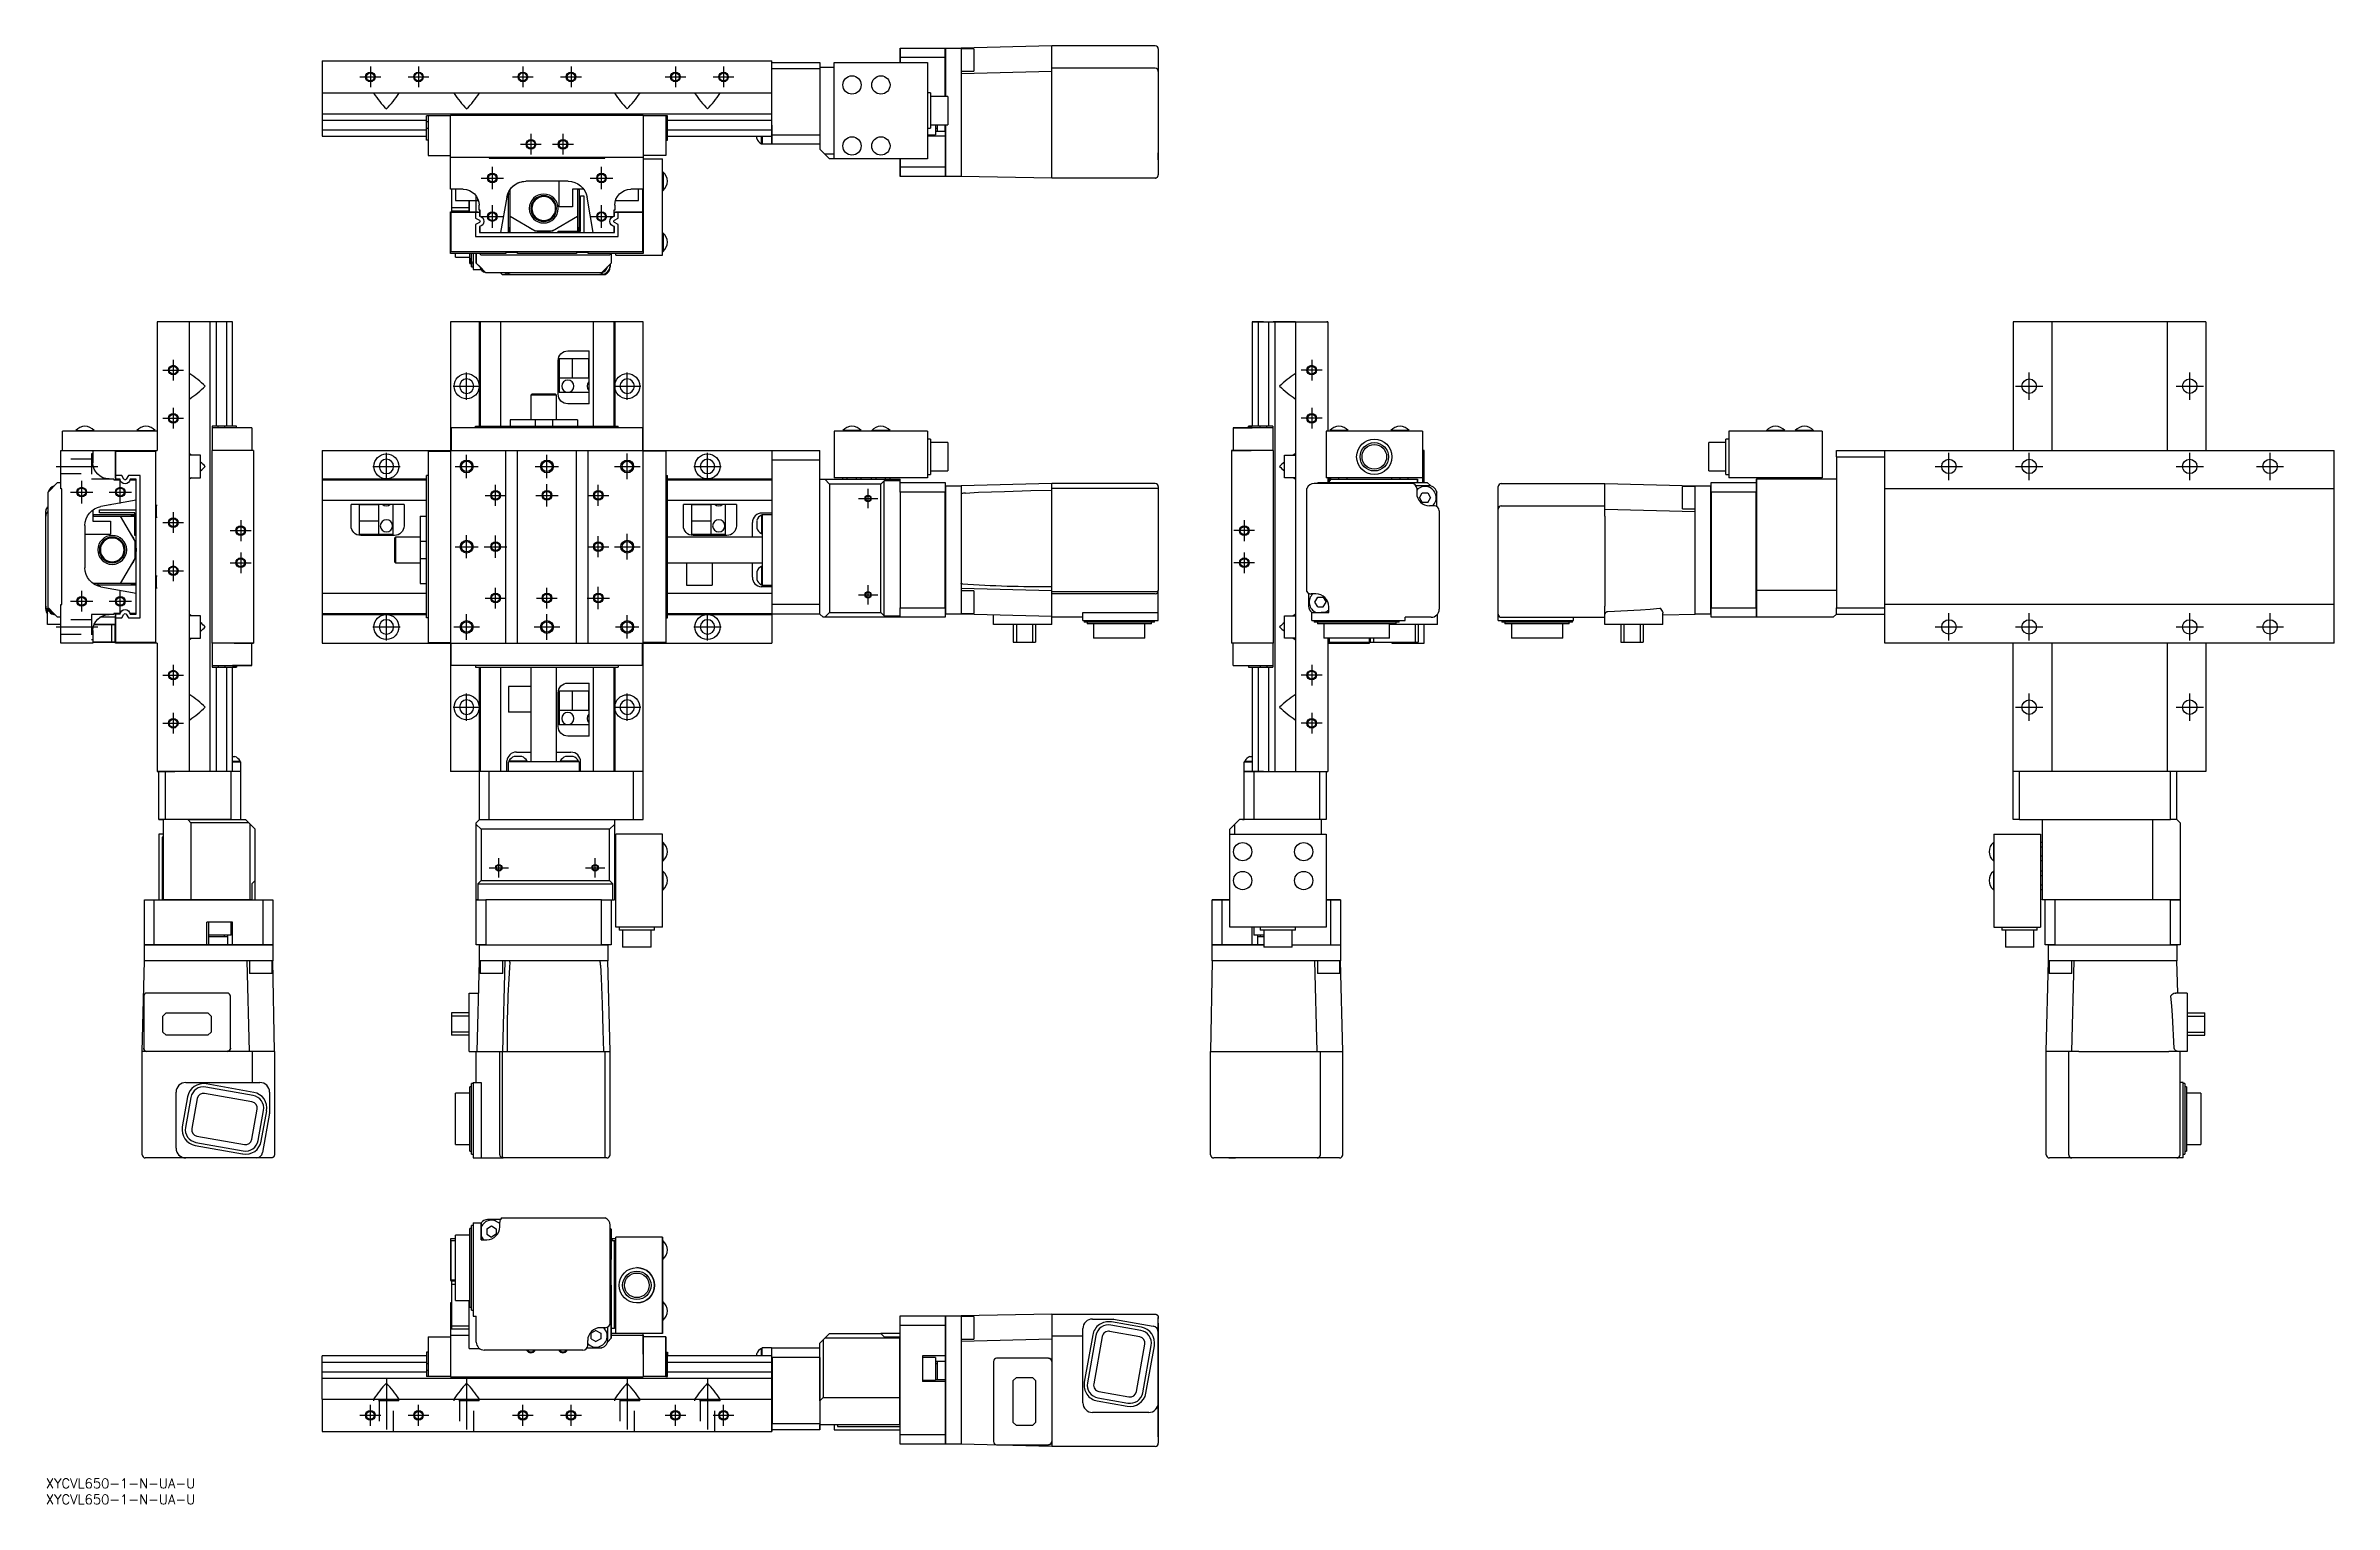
# Model space of a CAD drawing. Extents: x 0 to 713, y -8 to 446.
import ezdxf

# ---------------------------------------------------------------- set-up
doc = ezdxf.new("R2010")
doc.units = 0
doc.header["$LTSCALE"] = 0.5
doc.linetypes.add('CENTER', pattern=[50.8, 31.75, -6.35, 6.35, -6.35])
doc.linetypes.add('DASHED', pattern=[19.05, 12.7, -6.35])
for name, color, linetype in [('MSM_CENTER', 1, 'CENTER'), ('MSM_CONTINUOUS', 7, 'CONTINUOUS'), ('MSM_DASHED', 4, 'DASHED'), ('MSM_NARROW', 5, 'CONTINUOUS'), ('MSM_PART_NUMBER', 7, 'CONTINUOUS')]:
    doc.layers.add(name, color=color, linetype=linetype)
doc.styles.get("Standard").update_dxf_attribs({"font": 'txt.shx', "height": 3, "bigfont": 'bigfont.shx'})

# ---------------------------------------------------------------- blocks, each defined once
blk = doc.blocks.new('*U2')
at = {"layer": 'MSM_PART_NUMBER'}
blk.add_text('XYCVL650-1-N-UA-U', height=3, dxfattribs=at).set_placement((0, -3))
blk = doc.blocks.new('*U3')
at = {"layer": 'MSM_PART_NUMBER'}
blk.add_text('XYCVL650-1-N-UA-U', height=3, dxfattribs=at).set_placement((0, -8))

msp = doc.modelspace()

# ---------------------------------------------------------------- linework, layer by layer
at = {"layer": 'MSM_CENTER'}
for p, q in [((97.85, 436.62), (104.31, 436.62)), ((101.08, 439.85), (101.08, 433.4)), ((112.85, 436.62), (119.31, 436.62)), ((116.08, 439.85), (116.08, 433.4)), ((145.35, 436.62), (151.81, 436.62)), ((148.58, 439.85), (148.58, 433.4)), ((160.35, 436.62), (166.81, 436.62)), ((163.58, 439.85), (163.58, 433.4)), ((192.85, 436.62), (199.31, 436.62)), ((196.08, 439.85), (196.08, 433.4)), ((207.85, 436.62), (214.31, 436.62)), ((211.08, 439.85), (211.08, 433.4)), ((147.85, 415.62), (154.31, 415.62)), ((151.08, 418.85), (151.08, 412.4)), ((157.85, 415.62), (164.31, 415.62)), ((161.08, 418.85), (161.08, 412.4)), ((139.08, 401.62), (139.08, 408.62)), ((173.08, 401.62), (173.08, 408.62)), ((135.58, 405.12), (142.58, 405.12)), ((169.58, 405.12), (176.58, 405.12)), ((135.58, 393.12), (142.58, 393.12)), ((139.08, 389.62), (139.08, 396.62)), ((169.58, 393.12), (176.58, 393.12)), ((173.08, 389.62), (173.08, 396.62)), ((36.47, 345.28), (42.93, 345.28)), ((39.7, 348.51), (39.7, 342.05)), ((131.08, 336.03), (131.08, 344.53)), ((181.08, 336.03), (181.08, 344.53)), ((397.48, 345.28), (391.02, 345.28)), ((394.25, 348.51), (394.25, 342.05)), ((617.7, 336.03), (617.7, 344.53)), ((667.7, 336.03), (667.7, 344.53)), ((126.83, 340.28), (135.33, 340.28)), ((176.83, 340.28), (185.33, 340.28)), ((613.45, 340.28), (621.95, 340.28)), ((663.45, 340.28), (671.95, 340.28)), ((36.47, 330.28), (42.93, 330.28)), ((39.7, 333.51), (39.7, 327.05)), ((397.48, 330.28), (391.02, 330.28)), ((394.25, 333.51), (394.25, 327.05)), ((3.2, 315.28), (16.2, 315.28)), ((101.83, 315.28), (110.33, 315.28)), ((106.08, 311.03), (106.08, 319.53)), ((127.46, 315.28), (134.7, 315.28)), ((131.08, 311.66), (131.08, 318.9)), ((152.46, 315.28), (159.7, 315.28)), ((156.08, 311.66), (156.08, 318.9)), ((177.08, 315.28), (185.08, 315.28)), ((181.08, 311.28), (181.08, 319.28)), ((201.83, 315.28), (210.33, 315.28)), ((206.08, 311.03), (206.08, 319.53)), ((588.45, 315.28), (596.95, 315.28)), ((592.7, 311.03), (592.7, 319.53)), ((613.45, 315.28), (621.95, 315.28)), ((617.7, 311.03), (617.7, 319.53)), ((663.45, 315.28), (671.95, 315.28)), ((667.7, 311.03), (667.7, 319.53)), ((688.45, 315.28), (696.95, 315.28)), ((692.7, 311.03), (692.7, 319.53)), ((7.7, 307.28), (14.7, 307.28)), ((11.2, 303.78), (11.2, 310.78)), ((19.7, 307.28), (26.7, 307.28)), ((23.2, 303.78), (23.2, 310.78)), ((140.08, 303.05), (140.08, 309.51)), ((156.08, 302.78), (156.08, 309.78)), ((172.08, 303.05), (172.08, 309.51)), ((256.08, 302.28), (256.08, 308.28)), ((39.7, 301.01), (39.7, 294.55)), ((136.85, 306.28), (143.31, 306.28)), ((152.58, 306.28), (159.58, 306.28)), ((168.85, 306.28), (175.31, 306.28)), ((253.08, 305.28), (259.08, 305.28)), ((36.47, 297.78), (42.93, 297.78)), ((57.47, 295.28), (63.93, 295.28)), ((60.7, 298.51), (60.7, 292.05)), ((131.08, 286.66), (131.08, 293.9)), ((140.08, 286.78), (140.08, 293.78)), ((172.08, 287.05), (172.08, 293.51)), ((181.08, 286.28), (181.08, 294.28)), ((376.48, 295.28), (370.02, 295.28)), ((373.25, 298.51), (373.25, 292.05)), ((39.7, 286.01), (39.7, 279.55)), ((57.47, 285.28), (63.93, 285.28)), ((60.7, 288.51), (60.7, 282.05)), ((127.46, 290.28), (134.7, 290.28)), ((136.58, 290.28), (143.58, 290.28)), ((168.85, 290.28), (175.31, 290.28)), ((177.08, 290.28), (185.08, 290.28)), ((376.48, 285.28), (370.02, 285.28)), ((373.25, 288.51), (373.25, 282.05)), ((36.47, 282.78), (42.93, 282.78)), ((256.08, 272.28), (256.08, 278.28)), ((7.7, 273.28), (14.7, 273.28)), ((11.2, 270.05), (11.2, 276.51)), ((19.7, 273.28), (26.7, 273.28)), ((23.2, 269.78), (23.2, 276.78)), ((136.85, 274.28), (143.31, 274.28)), ((140.08, 271.05), (140.08, 277.51)), ((152.85, 274.28), (159.31, 274.28)), ((156.08, 271.05), (156.08, 277.51)), ((168.58, 274.28), (175.58, 274.28)), ((172.08, 270.78), (172.08, 277.78)), ((253.08, 275.28), (259.08, 275.28)), ((3.2, 265.28), (16.2, 265.28)), ((101.83, 265.28), (110.33, 265.28)), ((106.08, 261.03), (106.08, 269.53)), ((127.08, 265.28), (135.08, 265.28)), ((131.08, 261.28), (131.08, 269.28)), ((152.08, 265.28), (160.08, 265.28)), ((156.08, 261.28), (156.08, 269.28)), ((177.46, 265.28), (184.7, 265.28)), ((181.08, 261.66), (181.08, 268.9)), ((201.83, 265.28), (210.33, 265.28)), ((206.08, 261.03), (206.08, 269.53)), ((588.45, 265.28), (596.95, 265.28)), ((592.7, 261.03), (592.7, 269.53)), ((613.45, 265.28), (621.95, 265.28)), ((617.7, 261.03), (617.7, 269.53)), ((663.45, 265.28), (671.95, 265.28)), ((667.7, 261.03), (667.7, 269.53)), ((688.45, 265.28), (696.95, 265.28)), ((692.7, 261.03), (692.7, 269.53)), ((36.47, 250.28), (42.93, 250.28)), ((39.7, 253.51), (39.7, 247.05)), ((397.48, 250.28), (391.02, 250.28)), ((394.25, 253.51), (394.25, 247.05)), ((131.08, 236.03), (131.08, 244.53)), ((181.08, 236.03), (181.08, 244.53)), ((617.7, 236.03), (617.7, 244.53)), ((667.7, 236.03), (667.7, 244.53)), ((36.47, 235.28), (42.93, 235.28)), ((39.7, 238.51), (39.7, 232.05)), ((126.83, 240.28), (135.33, 240.28)), ((176.83, 240.28), (185.33, 240.28)), ((397.48, 235.28), (391.02, 235.28)), ((394.25, 238.51), (394.25, 232.05)), ((613.45, 240.28), (621.95, 240.28)), ((663.45, 240.28), (671.95, 240.28)), ((141.08, 187.28), (141.08, 193.28)), ((171.08, 187.28), (171.08, 193.28)), ((138.08, 190.28), (144.08, 190.28)), ((168.08, 190.28), (174.08, 190.28)), ((106.08, 31.2), (106.08, 12.7)), ((131.08, 31.2), (131.08, 12.7)), ((181.08, 31.2), (181.08, 12.7)), ((206.08, 31.2), (206.08, 12.7)), ((101.08, 16.47), (101.08, 22.93)), ((116.08, 16.47), (116.08, 22.93)), ((148.58, 16.47), (148.58, 22.93)), ((163.58, 16.47), (163.58, 22.93)), ((196.08, 16.47), (196.08, 22.93)), ((211.08, 16.47), (211.08, 22.93)), ((97.85, 19.7), (104.31, 19.7)), ((112.85, 19.7), (119.31, 19.7)), ((145.35, 19.7), (151.81, 19.7)), ((160.35, 19.7), (166.81, 19.7)), ((192.85, 19.7), (199.31, 19.7)), ((207.85, 19.7), (214.31, 19.7))]:
    msp.add_line(p, q, dxfattribs=at)
at = {"layer": 'MSM_CONTINUOUS'}
for p, q in [((266.08, 445.62), (266.08, 441.12)), ((266.08, 441.12), (266.08, 445.62)), ((266.08, 445.62), (280.08, 445.62)), ((280.08, 442.62), (266.08, 442.62)), ((280.08, 430.55), (280.08, 445.62)), ((280.08, 445.52), (280.18, 445.62)), ((280.18, 445.62), (280.18, 430.55)), ((280.18, 445.62), (285.08, 445.62)), ((313.28, 446.32), (285.08, 445.62)), ((285.08, 445.62), (285.08, 405.62)), ((289.08, 445.39), (285.08, 445.39)), ((289.08, 445.39), (289.08, 438.39)), ((289.08, 442.75), (289.08, 441.02)), ((313.28, 441.12), (313.28, 446.32)), ((345.48, 446.32), (313.28, 446.32)), ((313.28, 405.12), (313.28, 443.32)), ((346.48, 445.32), (346.48, 443.32)), ((346.48, 443.32), (346.48, 406.12)), ((86.08, 441.62), (226.08, 441.62)), ((86.08, 441.62), (86.08, 418.12)), ((226.08, 415.62), (226.08, 441.62)), ((226.08, 441.12), (241.08, 441.12)), ((241.08, 439.12), (226.08, 439.12)), ((241.08, 441.12), (241.08, 414.12)), ((241.08, 439.62), (245.58, 439.62)), ((245.58, 411.12), (245.58, 441.12)), ((245.58, 411.12), (245.58, 441.12)), ((245.58, 441.12), (274.58, 441.12)), ((274.58, 441.12), (274.58, 411.12)), ((285.08, 438.39), (289.08, 438.39)), ((313.28, 438.32), (285.08, 437.62)), ((345.48, 439.32), (313.28, 439.32)), ((86.08, 431.62), (226.08, 431.62)), ((102.34, 431.62), (102.18, 431.5)), ((109.82, 431.62), (109.98, 431.5)), ((127.34, 431.62), (127.18, 431.5)), ((134.82, 431.62), (134.98, 431.5)), ((177.34, 431.62), (177.18, 431.5)), ((184.82, 431.62), (184.98, 431.5)), ((202.34, 431.62), (202.18, 431.5)), ((209.82, 431.62), (209.98, 431.5)), ((226.08, 425.12), (226.08, 431.62)), ((275.58, 431.62), (274.58, 431.62)), ((275.58, 431.62), (275.58, 420.62)), ((280.88, 430.55), (275.58, 430.55)), ((280.88, 430.55), (280.88, 421.7)), ((86.08, 425.12), (226.08, 425.12)), ((86.08, 423.16), (118.58, 423.16)), ((118.58, 416.92), (118.58, 424.52)), ((126.08, 424.52), (118.58, 424.52)), ((119.08, 422.65), (118.58, 422.65)), ((119.08, 420.6), (118.58, 420.6)), ((119.08, 424.52), (119.08, 412.12)), ((186.08, 424.62), (126.08, 424.62)), ((126.08, 401.62), (126.08, 424.62)), ((186.08, 424.62), (186.08, 381.62)), ((193.58, 424.52), (186.08, 424.52)), ((193.08, 424.52), (193.08, 412.12)), ((193.08, 422.65), (193.58, 422.65)), ((193.08, 420.6), (193.58, 420.6)), ((193.58, 416.92), (193.58, 424.52)), ((193.58, 423.16), (226.08, 423.16)), ((226.08, 415.72), (226.08, 425.12)), ((226.08, 421.62), (226.08, 415.62)), ((274.58, 420.62), (275.58, 420.62)), ((275.58, 421.7), (280.88, 421.7)), ((277.08, 421.7), (277.08, 418.62)), ((277.08, 420.62), (277.58, 420.62)), ((277.58, 421.7), (277.58, 419.73)), ((280.08, 421.7), (280.08, 405.62)), ((280.08, 419.73), (280.08, 421.7)), ((280.18, 421.7), (280.18, 405.62)), ((86.08, 420.09), (118.58, 420.09)), ((86.08, 418.12), (118.58, 418.12)), ((119.08, 416.92), (118.58, 416.92)), ((193.08, 416.92), (193.58, 416.92)), ((193.58, 420.09), (226.08, 420.09)), ((193.58, 418.12), (226.08, 418.12)), ((221.43, 417.4), (221.43, 418.12)), ((222.88, 415.77), (222.88, 418.12)), ((222.88, 415.77), (223.08, 415.77)), ((223.08, 418.12), (223.08, 415.62)), ((223.08, 415.62), (223.08, 418.12)), ((241.08, 415.62), (223.08, 415.62)), ((226.08, 418.62), (241.08, 418.62)), ((241.08, 414.12), (244.08, 411.12)), ((274.58, 418.62), (277.08, 418.62)), ((280.08, 418.12), (274.58, 418.12)), ((277.08, 419.73), (280.08, 419.73)), ((119.08, 412.12), (126.08, 412.12)), ((126.08, 411.62), (186.08, 411.62)), ((138.08, 411.62), (138.08, 411.32)), ((138.08, 411.32), (174.08, 411.32)), ((138.33, 411.32), (138.33, 411.62)), ((140.83, 411.62), (140.83, 411.32)), ((169.33, 411.32), (169.33, 411.62)), ((171.83, 411.62), (171.83, 411.32)), ((174.08, 411.32), (174.08, 411.62)), ((193.08, 412.12), (186.08, 412.12)), ((186.08, 411.12), (192.08, 411.12)), ((192.08, 381.12), (192.08, 411.12)), ((192.24, 406.97), (192.08, 406.97)), ((192.24, 406.97), (192.24, 401.27)), ((242.58, 412.62), (245.58, 412.62)), ((274.58, 411.12), (244.08, 411.12)), ((266.08, 405.62), (266.08, 411.12)), ((266.08, 411.12), (266.08, 405.62)), ((266.08, 408.62), (280.08, 408.62)), ((346.48, 410.8), (346.48, 412.92)), ((129.98, 401.62), (126.08, 401.62)), ((126.38, 401.62), (126.38, 394.82)), ((127.58, 401.62), (127.58, 398.12)), ((134.08, 399.48), (134.08, 399.49)), ((134.08, 394.62), (134.08, 399.48)), ((143.58, 399.17), (141.63, 388.12)), ((144.08, 388.12), (144.08, 400.57)), ((144.58, 400.12), (144.08, 400.12)), ((144.58, 388.12), (144.58, 401.57)), ((162.67, 404.12), (149.49, 404.12)), ((159.88, 396.12), (159.88, 404.12)), ((164.08, 401.62), (164.08, 396.12)), ((167.54, 401.62), (164.08, 401.62)), ((165.58, 401.57), (165.58, 388.62)), ((166.08, 401.62), (166.08, 388.62)), ((166.58, 388.62), (166.58, 399.62)), ((166.58, 399.62), (167.58, 399.62)), ((167.58, 399.62), (167.58, 388.12)), ((170.52, 388.12), (168.58, 399.17)), ((186.08, 401.62), (182.18, 401.62)), ((184.58, 398.12), (184.58, 401.62)), ((185.98, 394.62), (185.98, 401.62)), ((192.08, 401.27), (192.24, 401.27)), ((280.08, 405.62), (266.08, 405.62)), ((280.18, 405.62), (280.08, 405.72)), ((285.08, 405.62), (280.18, 405.62)), ((313.28, 405.12), (285.08, 405.62)), ((345.48, 405.12), (313.28, 405.12)), ((345.48, 405.12), (345.5, 405.13)), ((345.5, 405.13), (345.53, 405.13)), ((345.53, 405.13), (345.58, 405.13)), ((345.58, 405.13), (345.63, 405.14)), ((345.63, 405.14), (345.68, 405.14)), ((345.68, 405.14), (345.72, 405.16)), ((345.72, 405.16), (345.76, 405.17)), ((345.76, 405.17), (345.8, 405.18)), ((345.8, 405.18), (345.84, 405.19)), ((345.84, 405.19), (345.87, 405.21)), ((345.87, 405.21), (345.9, 405.22)), ((345.9, 405.22), (345.93, 405.23)), ((345.93, 405.23), (345.96, 405.25)), ((345.96, 405.25), (345.99, 405.27)), ((345.99, 405.27), (346.02, 405.28)), ((346.02, 405.28), (346.04, 405.3)), ((346.04, 405.3), (346.07, 405.32)), ((346.07, 405.32), (346.09, 405.34)), ((346.09, 405.34), (346.12, 405.36)), ((346.12, 405.36), (346.15, 405.38)), ((346.15, 405.38), (346.17, 405.41)), ((346.17, 405.41), (346.2, 405.43)), ((346.2, 405.43), (346.22, 405.46)), ((346.22, 405.46), (346.24, 405.48)), ((346.24, 405.48), (346.26, 405.5)), ((346.26, 405.5), (346.28, 405.53)), ((346.28, 405.53), (346.3, 405.55)), ((346.3, 405.55), (346.31, 405.58)), ((346.31, 405.58), (346.34, 405.61)), ((346.34, 405.61), (346.36, 405.65)), ((346.36, 405.65), (346.38, 405.69)), ((346.38, 405.69), (346.39, 405.72)), ((346.39, 405.72), (346.41, 405.76)), ((346.41, 405.76), (346.42, 405.8)), ((346.42, 405.8), (346.44, 405.84)), ((346.44, 405.84), (346.45, 405.88)), ((346.45, 405.91), (346.46, 405.94)), ((346.45, 405.88), (346.45, 405.91)), ((346.46, 405.97), (346.47, 406)), ((346.46, 405.94), (346.46, 405.97)), ((346.47, 406.06), (346.48, 406.09)), ((346.47, 406.03), (346.47, 406.06)), ((346.47, 406), (346.47, 406.03)), ((346.48, 406.09), (346.48, 406.12)), ((346.48, 406.12), (346.48, 406.12)), ((126.08, 381.62), (126.08, 394.62)), ((126.08, 394.62), (134.68, 394.62)), ((126.28, 382.12), (126.28, 394.52)), ((126.28, 394.52), (135.08, 394.52)), ((131.88, 395.82), (126.38, 395.82)), ((131.88, 394.82), (126.38, 394.82)), ((127.58, 398.12), (134.58, 398.12)), ((127.58, 394.82), (127.58, 394.62)), ((127.58, 394.62), (127.58, 394.82)), ((131.88, 394.62), (131.88, 398.12)), ((131.88, 398.12), (131.88, 394.62)), ((133.88, 394.52), (133.88, 392.65)), ((133.88, 392.65), (135.07, 391.96)), ((134.58, 398.12), (134.58, 398.58)), ((134.68, 394.62), (134.68, 394.52)), ((134.98, 395.12), (134.98, 396.62)), ((135.28, 395.12), (134.98, 395.12)), ((135.08, 395.12), (135.08, 393.2)), ((135.28, 393.16), (135.28, 395.12)), ((152.37, 388.62), (144.58, 393.12)), ((165.58, 393.12), (157.78, 388.62)), ((164.08, 396.12), (159.88, 396.12)), ((169.08, 396.12), (169.08, 396.33)), ((169.11, 396.12), (169.08, 396.12)), ((177.18, 395.12), (176.88, 395.12)), ((176.88, 395.12), (176.88, 393.16)), ((177.08, 393.2), (177.08, 394.52)), ((177.08, 394.52), (185.88, 394.52)), ((177.08, 391.96), (178.28, 392.65)), ((177.18, 396.62), (177.18, 395.12)), ((177.48, 394.52), (177.48, 394.62)), ((177.48, 394.62), (186.08, 394.62)), ((177.58, 398.12), (184.58, 398.12)), ((178.28, 392.65), (178.28, 394.52)), ((185.88, 394.52), (185.88, 382.12)), ((135.07, 391.29), (133.88, 390.6)), ((133.88, 390.6), (133.88, 386.92)), ((133.88, 386.92), (178.28, 386.92)), ((135.08, 390.05), (135.08, 388.12)), ((135.28, 388.42), (135.08, 388.62)), ((135.08, 388.12), (177.08, 388.12)), ((135.28, 388.12), (135.28, 390.09)), ((157.78, 388.62), (152.37, 388.62)), ((159.58, 388.12), (159.58, 388.62)), ((159.58, 388.62), (166.58, 388.62)), ((176.88, 390.09), (176.88, 388.12)), ((178.28, 390.6), (177.08, 391.29)), ((177.08, 388.12), (177.08, 390.05)), ((178.28, 386.92), (178.28, 390.6)), ((192.24, 387.97), (192.08, 387.97)), ((192.24, 387.97), (192.24, 382.27)), ((143.28, 381.62), (126.08, 381.62)), ((185.88, 382.12), (126.28, 382.12)), ((127.58, 380.45), (127.58, 381.62)), ((127.58, 380.45), (132.08, 380.45)), ((132.08, 380.18), (132.08, 381.62)), ((132.08, 378.45), (132.08, 381.62)), ((132.08, 380.18), (132.08, 378.51)), ((132.08, 378.45), (132.58, 378.45)), ((132.58, 379.2), (132.58, 381.62)), ((132.58, 377.45), (132.58, 381.62)), ((132.58, 379.2), (132.58, 378.45)), ((133.08, 381.62), (133.08, 376.62)), ((133.08, 381.62), (133.08, 378.83)), ((133.08, 377.45), (133.08, 378.83)), ((134.08, 378.62), (134.08, 381.62)), ((134.08, 381.62), (134.08, 378.62)), ((134.08, 378.62), (137.08, 375.62)), ((135.28, 377.42), (134.08, 378.62)), ((135.58, 381.12), (135.08, 381.62)), ((135.58, 381.12), (135.08, 381.62)), ((175.58, 381.12), (135.58, 381.12)), ((143.28, 381.97), (143.28, 381.62)), ((146.88, 381.97), (143.28, 381.97)), ((146.88, 381.62), (146.88, 381.97)), ((165.28, 381.62), (146.88, 381.62)), ((165.28, 381.97), (165.28, 381.62)), ((168.88, 381.97), (165.28, 381.97)), ((168.88, 381.62), (168.88, 381.97)), ((186.08, 381.62), (168.88, 381.62)), ((173.08, 375.62), (176.08, 378.62)), ((176.08, 381.62), (175.58, 381.12)), ((175.78, 378.32), (175.78, 377.42)), ((176.08, 381.62), (176.08, 378.62)), ((177.58, 381.12), (177.58, 381.62)), ((177.58, 381.12), (192.08, 381.12)), ((192.08, 382.27), (192.24, 382.27)), ((132.58, 377.45), (133.08, 377.45)), ((133.08, 376.62), (135.58, 376.62)), ((135.28, 377.42), (136.87, 375.83)), ((137.08, 375.62), (136.87, 375.83)), ((173.08, 375.62), (137.08, 375.62)), ((142.13, 375.12), (174.26, 375.12)), ((143.66, 375.12), (143.75, 375.2)), ((143.75, 375.2), (144.18, 375.51)), ((144.18, 375.51), (144.26, 375.54)), ((144.26, 375.54), (144.32, 375.57)), ((144.32, 375.57), (144.37, 375.59)), ((144.37, 375.59), (144.41, 375.6)), ((144.41, 375.6), (144.44, 375.61)), ((144.44, 375.61), (144.46, 375.61)), ((144.46, 375.61), (144.48, 375.62)), ((144.48, 375.62), (144.5, 375.62)), ((144.5, 375.62), (144.52, 375.62)), ((144.52, 375.62), (144.53, 375.62)), ((144.53, 375.62), (144.54, 375.62)), ((144.54, 375.62), (144.54, 375.62)), ((144.54, 375.62), (144.54, 375.62)), ((144.54, 375.62), (144.55, 375.62)), ((144.55, 375.62), (144.55, 375.62)), ((144.55, 375.62), (144.55, 375.62)), ((144.55, 375.62), (144.56, 375.62)), ((144.56, 375.62), (144.56, 375.62)), ((144.56, 375.62), (144.56, 375.62)), ((144.56, 375.62), (144.56, 375.62)), ((144.56, 375.62), (144.56, 375.62)), ((144.56, 375.62), (144.56, 375.62)), ((144.56, 375.62), (144.57, 375.62)), ((144.57, 375.62), (144.57, 375.62)), ((144.57, 375.62), (144.57, 375.62)), ((144.57, 375.62), (144.57, 375.62)), ((144.57, 375.62), (144.57, 375.62)), ((144.57, 375.62), (144.57, 375.62)), ((144.57, 375.62), (144.57, 375.62)), ((144.57, 375.62), (144.57, 375.62)), ((144.57, 375.62), (144.57, 375.62)), ((144.57, 375.62), (144.57, 375.62)), ((144.57, 375.62), (144.57, 375.62)), ((144.57, 375.62), (144.57, 375.62)), ((144.57, 375.62), (144.57, 375.62)), ((144.57, 375.62), (144.57, 375.62)), ((144.57, 375.62), (144.57, 375.62)), ((144.57, 375.62), (144.57, 375.62)), ((144.57, 375.62), (144.58, 375.62)), ((144.58, 375.62), (144.58, 375.62)), ((144.58, 375.62), (144.58, 375.62)), ((172.58, 375.62), (172.58, 375.62)), ((172.58, 375.62), (172.58, 375.62)), ((172.58, 375.62), (172.58, 375.62)), ((172.58, 375.62), (172.58, 375.62)), ((172.58, 375.62), (172.58, 375.62)), ((172.58, 375.62), (172.58, 375.62)), ((172.58, 375.62), (172.58, 375.62)), ((172.58, 375.62), (172.58, 375.62)), ((172.58, 375.62), (172.58, 375.62)), ((172.58, 375.62), (172.59, 375.62)), ((172.59, 375.62), (172.59, 375.62)), ((172.59, 375.62), (172.59, 375.62)), ((172.59, 375.62), (172.59, 375.62)), ((172.59, 375.62), (172.59, 375.62)), ((172.59, 375.62), (172.59, 375.62)), ((172.59, 375.62), (172.59, 375.62)), ((172.59, 375.62), (172.59, 375.62)), ((172.59, 375.62), (172.59, 375.62)), ((172.59, 375.62), (172.6, 375.62)), ((172.6, 375.62), (172.6, 375.62)), ((172.6, 375.62), (172.6, 375.62)), ((172.6, 375.62), (172.6, 375.62)), ((172.6, 375.62), (172.6, 375.62)), ((172.6, 375.62), (172.61, 375.62)), ((172.61, 375.62), (172.61, 375.62)), ((172.61, 375.62), (172.61, 375.62)), ((172.61, 375.62), (172.61, 375.62)), ((172.61, 375.62), (172.62, 375.62)), ((172.62, 375.62), (172.62, 375.62)), ((172.62, 375.62), (172.63, 375.62)), ((172.63, 375.62), (172.64, 375.62)), ((172.64, 375.62), (172.66, 375.62)), ((172.66, 375.62), (172.68, 375.62)), ((172.68, 375.62), (172.72, 375.61)), ((172.72, 375.61), (172.75, 375.61)), ((172.75, 375.61), (172.79, 375.6)), ((172.79, 375.6), (173.02, 375.53)), ((173.02, 375.53), (173.31, 375.39)), ((173.31, 375.39), (173.53, 375.24)), ((173.53, 375.24), (173.69, 375.12)), ((34.7, 360.28), (34.7, 320.28)), ((58.2, 360.28), (34.7, 360.28)), ((44.7, 360.28), (44.7, 220.28)), ((51.2, 220.28), (51.2, 360.28)), ((53.16, 327.78), (53.16, 360.28)), ((56.24, 360.28), (56.24, 327.78)), ((58.2, 327.78), (58.2, 360.28)), ((126.08, 360.28), (126.08, 220.28)), ((186.08, 360.28), (126.08, 360.28)), ((134.98, 360.28), (134.98, 327.78)), ((135.28, 360.28), (135.28, 327.78)), ((141.63, 360.28), (141.63, 327.78)), ((170.52, 360.28), (170.52, 327.78)), ((176.88, 360.28), (176.88, 327.78)), ((177.18, 360.28), (177.18, 327.78)), ((186.08, 205.28), (186.08, 360.28)), ((375.75, 360.28), (399.25, 360.28)), ((379.25, 360.28), (375.75, 360.28)), ((379.25, 360.28), (375.75, 360.28)), ((375.75, 360.28), (375.75, 327.78)), ((377.71, 327.78), (377.71, 360.28)), ((380.78, 360.28), (380.78, 327.78)), ((382.75, 360.28), (382.25, 360.28)), ((389.25, 360.28), (382.25, 360.28)), ((382.75, 360.28), (382.75, 220.28)), ((386.79, 360.28), (391.25, 360.28)), ((389.25, 360.28), (389.25, 220.28)), ((389.25, 360.28), (391.25, 360.28)), ((394.25, 360.28), (399.25, 360.28)), ((399.25, 360.28), (398.95, 360.28)), ((399.25, 360.28), (399.25, 326.28)), ((612.7, 360.28), (612.7, 320.28)), ((672.7, 360.28), (612.7, 360.28)), ((624.7, 360.28), (624.7, 320.28)), ((660.7, 360.28), (660.7, 320.28)), ((672.7, 360.28), (672.7, 320.28)), ((162.58, 351.28), (169.2, 351.28)), ((169.2, 334.78), (169.2, 351.28)), ((44.7, 344.02), (44.83, 344.18)), ((159.58, 337.78), (159.58, 348.28)), ((169.2, 348.78), (159.88, 348.78)), ((159.88, 348.78), (159.88, 338.28)), ((169.2, 342.78), (159.88, 342.78)), ((164.08, 342.78), (164.08, 348.78)), ((169.08, 342.78), (169.08, 348.78)), ((389.25, 344.02), (389.12, 344.18)), ((44.7, 336.54), (44.83, 336.38)), ((151.38, 337.78), (151.08, 337.48)), ((159.08, 337.48), (151.08, 337.48)), ((151.08, 337.48), (151.08, 329.78)), ((158.78, 337.78), (151.38, 337.78)), ((159.08, 337.48), (158.78, 337.78)), ((159.08, 329.78), (159.08, 337.48)), ((169.2, 338.28), (159.88, 338.28)), ((389.25, 336.54), (389.12, 336.38)), ((144.58, 329.78), (144.58, 327.78)), ((165.58, 329.78), (144.58, 329.78)), ((152.37, 329.78), (152.37, 327.78)), ((157.78, 329.78), (157.78, 327.78)), ((169.2, 334.78), (162.58, 334.78)), ((165.58, 329.78), (165.58, 327.78)), ((34.7, 326.28), (5.2, 326.28)), ((5.2, 320.28), (5.2, 326.28)), ((9.35, 326.44), (15.05, 326.44)), ((9.35, 326.44), (9.35, 326.28)), ((15.05, 326.28), (15.05, 326.44)), ((28.35, 326.44), (34.05, 326.44)), ((28.35, 326.44), (28.35, 326.28)), ((34.05, 326.28), (34.05, 326.44)), ((51.8, 327.78), (51.8, 320.28)), ((59.4, 327.78), (51.8, 327.78)), ((64.2, 327.28), (51.8, 327.28)), ((53.68, 327.28), (53.68, 327.78)), ((55.72, 327.28), (55.72, 327.78)), ((59.4, 327.28), (59.4, 327.78)), ((64.2, 327.28), (64.2, 320.28)), ((126.28, 327.28), (126.28, 320.28)), ((185.88, 327.28), (126.28, 327.28)), ((133.88, 327.78), (178.28, 327.78)), ((133.88, 327.28), (133.88, 327.78)), ((178.28, 327.28), (178.28, 327.78)), ((185.88, 327.28), (185.88, 320.28)), ((274.58, 326.28), (245.58, 326.28)), ((245.58, 326.28), (245.58, 311.78)), ((253.93, 326.44), (248.23, 326.44)), ((248.23, 326.44), (248.23, 326.28)), ((253.93, 326.28), (253.93, 326.44)), ((262.93, 326.44), (257.23, 326.44)), ((257.23, 326.44), (257.23, 326.28)), ((262.93, 326.28), (262.93, 326.44)), ((274.58, 326.28), (274.58, 311.78)), ((275.58, 323.78), (274.58, 323.78)), ((275.58, 323.78), (275.58, 312.78)), ((280.88, 322.71), (275.58, 322.71)), ((280.88, 322.71), (280.88, 313.86)), ((382.15, 327.28), (369.75, 327.28)), ((369.75, 327.28), (375.75, 327.28)), ((369.75, 327.28), (369.75, 320.28)), ((382.15, 327.78), (374.55, 327.78)), ((374.55, 327.28), (374.55, 327.78)), ((374.55, 327.78), (375.75, 327.78)), ((378.22, 327.28), (378.22, 327.78)), ((380.27, 327.28), (380.27, 327.78)), ((382.15, 327.78), (382.15, 320.28)), ((428.75, 326.28), (398.75, 326.28)), ((398.75, 326.28), (398.75, 311.78)), ((405.6, 326.44), (399.9, 326.44)), ((399.9, 326.44), (399.9, 326.28)), ((405.6, 326.28), (405.6, 326.44)), ((424.6, 326.44), (418.9, 326.44)), ((418.9, 326.44), (418.9, 326.28)), ((424.6, 326.28), (424.6, 326.44)), ((428.75, 326.28), (428.75, 310.28)), ((517.9, 313.86), (517.9, 322.71)), ((523.2, 322.71), (517.9, 322.71)), ((523.2, 312.78), (523.2, 323.78)), ((524.2, 323.78), (523.2, 323.78)), ((524.2, 326.28), (524.2, 311.78)), ((553.2, 326.28), (524.2, 326.28)), ((541.55, 326.44), (535.85, 326.44)), ((535.85, 326.44), (535.85, 326.28)), ((541.55, 326.28), (541.55, 326.44)), ((550.55, 326.44), (544.85, 326.44)), ((544.85, 326.44), (544.85, 326.28)), ((550.55, 326.28), (550.55, 326.44)), ((553.2, 326.28), (553.2, 311.78)), ((4.7, 320.28), (34.7, 320.28)), ((4.7, 308.28), (4.7, 320.28)), ((14.7, 320.28), (14.7, 316.38)), ((21.7, 311.68), (21.7, 320.28)), ((21.8, 311.28), (21.8, 320.08)), ((21.8, 320.08), (34.2, 320.08)), ((34.2, 320.08), (34.2, 260.48)), ((44.7, 319.02), (44.83, 319.18)), ((48.2, 318.78), (44.7, 318.78)), ((48.2, 311.78), (48.2, 318.78)), ((51.7, 320.28), (51.7, 260.28)), ((64.7, 320.28), (51.7, 320.28)), ((64.7, 320.28), (64.7, 260.28)), ((86.08, 320.28), (86.08, 260.28)), ((86.08, 320.28), (241.08, 320.28)), ((119.08, 320.08), (126.08, 320.08)), ((119.08, 320.08), (119.08, 260.48)), ((143.28, 260.28), (143.28, 320.28)), ((146.88, 260.28), (146.88, 320.28)), ((165.28, 260.28), (165.28, 320.28)), ((168.88, 260.28), (168.88, 320.28)), ((193.08, 320.08), (186.08, 320.08)), ((193.08, 320.08), (193.08, 260.48)), ((226.08, 320.28), (226.08, 260.28)), ((241.08, 317.28), (226.08, 317.28)), ((241.08, 311.28), (241.08, 320.28)), ((275.58, 313.86), (280.88, 313.86)), ((382.25, 320.28), (369.25, 320.28)), ((369.25, 320.28), (369.25, 260.28)), ((369.25, 320.28), (369.6, 320.28)), ((369.25, 320.28), (375.45, 320.28)), ((382.25, 320.28), (382.25, 260.28)), ((385.75, 318.78), (389.25, 318.78)), ((385.75, 311.78), (385.75, 318.78)), ((389.25, 319.02), (389.12, 319.18)), ((429.25, 320.28), (428.75, 320.28)), ((429.25, 320.28), (428.75, 320.28)), ((429.25, 310.28), (429.25, 320.28)), ((517.9, 313.86), (523.2, 313.86)), ((557.7, 318.28), (557.7, 320.28)), ((557.7, 320.28), (712.7, 320.28)), ((557.7, 318.28), (557.7, 271.28)), ((557.7, 318.28), (572.7, 318.28)), ((572.7, 260.28), (572.7, 320.28)), ((712.7, 260.28), (712.7, 320.28)), ((3.7, 310.28), (0.7, 307.28)), ((0.7, 271.28), (0.7, 307.28)), ((3.7, 310.28), (4.7, 310.28)), ((5, 308.28), (4.7, 308.28)), ((5, 272.28), (5, 308.28)), ((19.7, 311.38), (21.2, 311.38)), ((21.2, 311.38), (21.2, 311.08)), ((21.2, 311.08), (23.16, 311.08)), ((21.8, 311.68), (21.7, 311.68)), ((23.67, 312.48), (21.8, 312.48)), ((23.12, 311.28), (21.8, 311.28)), ((24.36, 311.29), (23.67, 312.48)), ((25.73, 312.48), (25.04, 311.29)), ((29.4, 312.48), (25.73, 312.48)), ((26.24, 311.08), (28.2, 311.08)), ((28.2, 311.28), (26.28, 311.28)), ((28.2, 269.28), (28.2, 311.28)), ((29.4, 268.08), (29.4, 312.48)), ((44.7, 311.78), (48.2, 311.78)), ((44.7, 311.54), (44.83, 311.38)), ((86.08, 311.38), (118.58, 311.38)), ((86.08, 311.08), (118.58, 311.08)), ((118.58, 268.08), (118.58, 312.48)), ((119.08, 312.48), (118.58, 312.48)), ((193.08, 312.48), (193.58, 312.48)), ((193.58, 268.08), (193.58, 312.48)), ((193.58, 311.38), (226.08, 311.38)), ((193.58, 311.08), (226.08, 311.08)), ((241.08, 269.28), (241.08, 311.28)), ((241.08, 311.28), (258.63, 311.28)), ((242.58, 311.28), (244.08, 309.78)), ((244.08, 309.78), (244.08, 269.78)), ((260.08, 309.78), (244.08, 309.78)), ((274.58, 311.78), (245.58, 311.78)), ((248.19, 311.28), (248.19, 311.78)), ((249.63, 311.28), (249.63, 311.78)), ((252.52, 311.28), (252.52, 311.78)), ((253.96, 311.28), (253.96, 311.78)), ((257.19, 311.28), (257.19, 311.78)), ((258.63, 311.28), (258.63, 311.78)), ((258.63, 311.28), (261.52, 311.28)), ((261.08, 310.78), (260.08, 309.78)), ((260.08, 269.78), (260.08, 309.78)), ((261.08, 268.78), (261.08, 310.78)), ((266.08, 310.78), (261.08, 310.78)), ((261.52, 311.28), (261.52, 311.78)), ((261.52, 311.28), (266.08, 311.28)), ((262.96, 311.28), (262.96, 311.78)), ((266.08, 307.28), (266.08, 311.28)), ((266.08, 310.28), (280.08, 310.28)), ((266.08, 307.28), (266.08, 271.28)), ((280.08, 307.28), (266.08, 307.28)), ((274.58, 312.78), (275.58, 312.78)), ((280.08, 310.28), (280.08, 307.28)), ((280.18, 309.28), (280.08, 309.18)), ((280.08, 271.28), (280.08, 307.28)), ((280.18, 309.28), (280.18, 306.78)), ((280.18, 309.28), (285.08, 309.28)), ((280.18, 306.78), (280.18, 271.78)), ((313.28, 309.98), (285.08, 309.28)), ((285.08, 309.28), (285.08, 306.78)), ((285.08, 306.78), (285.18, 306.84)), ((285.08, 306.78), (285.08, 278.78)), ((286.4, 307), (290.47, 307.23)), ((290.47, 307.23), (298.6, 307.51)), ((298.6, 307.51), (306.73, 307.74)), ((306.73, 307.74), (313.28, 307.9)), ((345.48, 309.98), (313.28, 309.98)), ((313.28, 307.9), (313.28, 309.98)), ((345.48, 308.46), (313.28, 308.46)), ((313.28, 277.87), (313.28, 307.9)), ((346.28, 308.38), (346.39, 308.33)), ((346.39, 308.33), (346.47, 308.26)), ((346.47, 308.26), (346.48, 308.23)), ((346.48, 308.98), (346.48, 308.23)), ((346.48, 308.23), (346.48, 276.68)), ((389.25, 311.78), (385.75, 311.78)), ((389.25, 311.54), (389.12, 311.38)), ((392.75, 276.33), (392.75, 308.46)), ((425.45, 309.98), (395.05, 309.98)), ((396.25, 310.28), (395.95, 309.98)), ((395.95, 309.98), (396.25, 310.28)), ((396.25, 310.28), (430.25, 310.28)), ((428.75, 311.78), (398.75, 311.78)), ((399.25, 311.78), (399.25, 310.28)), ((399.75, 310.78), (399.25, 310.28)), ((399.75, 310.78), (399.75, 311.78)), ((400.25, 311.28), (399.75, 310.78)), ((399.75, 310.28), (399.75, 310.78)), ((400.25, 311.28), (400.25, 311.78)), ((400.25, 311.28), (427.25, 311.28)), ((402.75, 311.28), (402.75, 311.78)), ((405.25, 311.28), (405.25, 311.78)), ((405.75, 310.28), (405.75, 309.98)), ((413.75, 309.98), (413.75, 310.28)), ((419.25, 311.28), (419.25, 311.78)), ((421.75, 311.28), (421.75, 311.78)), ((424.25, 311.28), (424.25, 311.78)), ((430.75, 309.28), (426.71, 309.28)), ((430.75, 309.28), (426.71, 309.28)), ((426.95, 308.48), (426.95, 306.98)), ((427.15, 310.28), (427.15, 311.28)), ((427.25, 311.28), (427.25, 310.28)), ((427.78, 305.55), (428.64, 307.05)), ((428.64, 307.05), (430.38, 307.05)), ((431.31, 309.22), (430.25, 310.28)), ((430.25, 310.28), (431.31, 309.22)), ((430.38, 307.05), (431.24, 305.55)), ((433.25, 307.28), (433.18, 307.35)), ((433.18, 307.35), (433.25, 307.28)), ((433.25, 302.75), (433.25, 306.78)), ((452.3, 308.48), (452.3, 308.98)), ((452.3, 306.98), (452.3, 308.48)), ((452.3, 301.48), (452.3, 306.98)), ((453.3, 309.98), (485.5, 309.98)), ((485.5, 308.48), (485.5, 309.98)), ((485.5, 309.98), (513.7, 309.28)), ((485.5, 306.98), (485.5, 308.48)), ((485.5, 299.78), (485.5, 306.98)), ((509.7, 302.05), (509.7, 309.05)), ((513.7, 309.05), (509.7, 309.05)), ((513.7, 306.78), (513.7, 309.28)), ((513.7, 309.28), (518.6, 309.28)), ((513.7, 299.78), (513.7, 306.78)), ((518.6, 306.78), (518.6, 309.28)), ((518.6, 309.28), (518.7, 309.18)), ((518.6, 271.78), (518.6, 306.78)), ((518.7, 307.28), (518.7, 310.28)), ((518.7, 310.28), (532.7, 310.28)), ((518.7, 307.28), (518.7, 271.28)), ((532.7, 307.28), (518.7, 307.28)), ((523.2, 312.78), (524.2, 312.78)), ((553.2, 311.78), (524.2, 311.78)), ((532.7, 311.28), (532.8, 311.28)), ((532.7, 311.28), (532.7, 307.28)), ((532.7, 271.28), (532.7, 307.28)), ((532.8, 311.28), (532.8, 276.78)), ((557.7, 311.28), (532.8, 311.28)), ((535.81, 311.28), (535.81, 311.78)), ((537.26, 311.28), (537.26, 311.78)), ((540.14, 311.28), (540.14, 311.78)), ((541.59, 311.28), (541.59, 311.78)), ((544.81, 311.28), (544.81, 311.78)), ((546.26, 311.28), (546.26, 311.78)), ((549.14, 311.28), (549.14, 311.78)), ((550.59, 311.28), (550.59, 311.78)), ((712.7, 308.28), (572.7, 308.28)), ((0, 270.78), (0, 301.48)), ((14.7, 301.75), (14.7, 298.28)), ((14.7, 300.28), (27.7, 300.28)), ((14.75, 299.78), (27.7, 299.78)), ((16.7, 301.78), (28.2, 301.78)), ((16.7, 300.78), (16.7, 301.78)), ((27.7, 300.78), (16.7, 300.78)), ((28.2, 304.73), (17.16, 302.78)), ((20.2, 303.28), (19.99, 303.28)), ((20.2, 303.32), (20.2, 303.28)), ((23.2, 299.78), (27.7, 291.99)), ((27.7, 293.78), (27.7, 300.78)), ((34.7, 303.08), (34.35, 303.08)), ((34.35, 303.08), (34.35, 299.48)), ((34.35, 299.48), (34.7, 299.48)), ((86.08, 304.73), (118.58, 304.73)), ((111.58, 303.41), (95.08, 303.41)), ((95.08, 296.78), (95.08, 303.41)), ((97.58, 303.41), (97.58, 294.08)), ((103.58, 303.28), (97.58, 303.28)), ((103.58, 303.41), (103.58, 294.08)), ((108.08, 303.41), (108.08, 294.08)), ((111.58, 303.41), (111.58, 296.78)), ((116.58, 299.78), (116.58, 278.78)), ((116.58, 299.78), (118.58, 299.78)), ((193.58, 304.73), (226.08, 304.73)), ((215.08, 303.41), (198.58, 303.41)), ((198.58, 296.78), (198.58, 303.41)), ((201.08, 303.41), (201.08, 294.08)), ((207.08, 303.28), (201.08, 303.28)), ((207.08, 303.41), (207.08, 294.08)), ((211.58, 303.41), (211.58, 294.08)), ((215.08, 303.41), (215.08, 296.78)), ((222.88, 300.14), (222.88, 294.42)), ((223.08, 300.14), (222.88, 300.14)), ((226.08, 300.77), (223.08, 300.77)), ((223.08, 300.28), (223.08, 278.28)), ((223.08, 300.28), (226.08, 300.28)), ((427.78, 305.55), (428.64, 304.05)), ((430.38, 304.05), (428.64, 304.05)), ((430.38, 304.05), (431.24, 305.55)), ((432.45, 302.98), (430.95, 302.98)), ((433.95, 301.48), (433.95, 270.78)), ((452.3, 270.78), (452.3, 301.48)), ((453.3, 302.98), (485.5, 302.98)), ((485.5, 301.98), (513.7, 301.28)), ((485.5, 299.78), (485.5, 271.78)), ((509.7, 302.05), (513.7, 302.05)), ((513.7, 271.78), (513.7, 299.78)), ((12.2, 296.87), (12.2, 283.69)), ((20.2, 294.08), (12.2, 294.08)), ((14.7, 298.28), (20.2, 298.28)), ((20.2, 298.28), (20.2, 294.08)), ((28.2, 293.78), (27.7, 293.78)), ((103.58, 298.28), (97.58, 298.28)), ((108.08, 294.08), (97.58, 294.08)), ((108.58, 293.78), (98.08, 293.78)), ((108.88, 293.28), (108.58, 292.98)), ((108.58, 292.98), (108.58, 285.58)), ((108.88, 293.28), (108.88, 285.28)), ((116.58, 293.28), (108.88, 293.28)), ((223.08, 293.28), (193.58, 293.28)), ((207.08, 298.28), (201.08, 298.28)), ((211.58, 294.08), (201.08, 294.08)), ((212.08, 293.78), (201.58, 293.78)), ((220.08, 293.28), (220.08, 297.77)), ((221.43, 298.49), (221.43, 296.07)), ((222.88, 294.42), (223.08, 294.42)), ((27.7, 286.58), (23.2, 278.78)), ((27.7, 291.99), (27.7, 286.58)), ((108.58, 285.58), (108.88, 285.28)), ((108.88, 285.28), (116.58, 285.28)), ((116.58, 291.99), (118.58, 291.99)), ((116.58, 286.58), (118.58, 286.58)), ((193.58, 285.28), (223.08, 285.28)), ((199.58, 285.28), (199.58, 278.28)), ((207.58, 285.28), (207.58, 278.28)), ((220.08, 280.77), (220.08, 285.28)), ((28.2, 278.78), (14.75, 278.78)), ((28.2, 278.28), (15.75, 278.28)), ((16.2, 278.78), (16.2, 278.28)), ((34.7, 281.08), (34.35, 281.08)), ((34.35, 281.08), (34.35, 277.48)), ((116.58, 278.78), (118.58, 278.78)), ((199.58, 278.28), (207.58, 278.28)), ((221.43, 282.49), (221.43, 280.07)), ((222.88, 284.14), (222.88, 278.42)), ((223.08, 284.14), (222.88, 284.14)), ((222.88, 278.42), (223.08, 278.42)), ((223.08, 278.28), (226.08, 278.28)), ((285.08, 278.78), (285.08, 269.28)), ((285.09, 278.76), (285.08, 278.78)), ((285.19, 278.73), (285.09, 278.76)), ((285.34, 278.71), (285.19, 278.73)), ((285.48, 278.69), (285.34, 278.71)), ((0.5, 266.08), (0.5, 271.14)), ((0.7, 271.28), (3.7, 268.28)), ((0.91, 271.08), (2.49, 269.49)), ((4.7, 260.28), (4.7, 272.28)), ((4.7, 272.28), (5, 272.28)), ((17.16, 277.78), (28.2, 275.84)), ((34.35, 277.48), (34.7, 277.48)), ((86.08, 275.84), (118.58, 275.84)), ((193.58, 275.84), (226.08, 275.84)), ((226.08, 277.77), (223.08, 277.77)), ((241.08, 272.28), (226.08, 272.28)), ((266.08, 271.28), (280.08, 271.28)), ((266.08, 268.28), (266.08, 271.28)), ((280.08, 271.28), (280.08, 268.28)), ((280.18, 271.78), (280.18, 269.28)), ((313.28, 276.58), (285.08, 277.28)), ((289.08, 276.52), (285.08, 276.52)), ((289.08, 276.52), (289.08, 269.52)), ((313.28, 266.08), (313.28, 277.87)), ((313.28, 276.33), (345.48, 276.33)), ((345.48, 275.58), (313.28, 275.58)), ((346.27, 276.45), (346.37, 276.5)), ((346.37, 276.5), (346.44, 276.57)), ((346.44, 276.57), (346.48, 276.66)), ((346.48, 267.28), (346.48, 276.68)), ((346.48, 276.66), (346.48, 276.68)), ((393.25, 275.81), (393.25, 271.78)), ((393.25, 271.28), (393.31, 271.22)), ((395.55, 275.58), (394.05, 275.58)), ((395.25, 273.02), (396.12, 274.52)), ((396.12, 271.52), (395.25, 273.02)), ((396.12, 274.52), (397.85, 274.52)), ((396.12, 271.52), (397.85, 271.52)), ((397.85, 274.52), (398.71, 273.02)), ((397.85, 271.52), (398.71, 273.02)), ((399.55, 269.78), (399.55, 271.58)), ((485.5, 266.08), (485.5, 271.78)), ((496.62, 270.66), (499.64, 270.87)), ((499.64, 270.87), (502.65, 271.14)), ((502.65, 271.14), (502.75, 271.13)), ((502.75, 271.13), (502.86, 271.08)), ((513.7, 269.28), (513.7, 271.78)), ((518.6, 269.28), (518.6, 271.78)), ((518.7, 271.28), (532.7, 271.28)), ((518.7, 268.28), (518.7, 271.28)), ((532.7, 276.82), (532.8, 276.78)), ((532.7, 271.28), (532.7, 268.28)), ((532.8, 276.78), (532.8, 268.28)), ((532.8, 276.78), (557.7, 276.78)), ((557.7, 269.28), (557.7, 271.28)), ((557.7, 271.28), (572.7, 271.28)), ((712.7, 272.28), (572.7, 272.28)), ((4.7, 266.08), (0.5, 266.08)), ((4.7, 266.08), (0.5, 266.08)), ((4.7, 268.28), (3.7, 268.28)), ((14.7, 264.18), (14.7, 260.28)), ((21.7, 266.08), (15.08, 266.08)), ((15.08, 266.08), (21.7, 266.08)), ((16.84, 268.28), (16.84, 268.28)), ((21.7, 268.28), (16.84, 268.28)), ((21.2, 269.18), (19.7, 269.18)), ((20.5, 266.08), (20.5, 260.58)), ((21.2, 269.48), (21.2, 269.18)), ((23.16, 269.48), (21.2, 269.48)), ((23.12, 269.28), (21.2, 269.28)), ((21.5, 266.08), (21.5, 260.58)), ((21.7, 260.28), (21.7, 268.88)), ((21.7, 268.88), (21.8, 268.88)), ((21.8, 260.48), (21.8, 269.28)), ((21.8, 268.08), (23.67, 268.08)), ((23.67, 268.08), (24.36, 269.28)), ((25.04, 269.28), (25.73, 268.08)), ((25.73, 268.08), (29.4, 268.08)), ((28.2, 269.48), (26.24, 269.48)), ((26.28, 269.28), (28.2, 269.28)), ((27.9, 269.48), (27.7, 269.28)), ((44.7, 269.02), (44.83, 269.18)), ((48.2, 268.78), (44.7, 268.78)), ((48.2, 261.78), (48.2, 268.78)), ((86.08, 269.48), (118.58, 269.48)), ((86.08, 269.18), (118.58, 269.18)), ((119.08, 268.08), (118.58, 268.08)), ((193.08, 268.08), (193.58, 268.08)), ((193.58, 269.48), (226.08, 269.48)), ((193.58, 269.18), (226.08, 269.18)), ((241.08, 269.28), (226.08, 269.28)), ((241.08, 269.28), (242.08, 268.28)), ((242.58, 268.28), (242.08, 268.28)), ((244.08, 269.78), (242.58, 268.28)), ((265.98, 268.28), (242.58, 268.28)), ((244.08, 269.78), (260.08, 269.78)), ((260.08, 269.78), (261.08, 268.78)), ((261.08, 268.78), (265.98, 268.78)), ((265.98, 268.78), (266.08, 268.92)), ((265.98, 268.28), (265.98, 268.78)), ((266.08, 268.38), (265.98, 268.28)), ((280.08, 268.28), (266.08, 268.28)), ((280.08, 269.38), (280.18, 269.28)), ((285.08, 269.28), (280.18, 269.28)), ((285.08, 269.52), (289.08, 269.52)), ((313.28, 268.58), (285.08, 269.28)), ((295.13, 266.08), (295.13, 269.03)), ((296.13, 266.08), (295.13, 266.08)), ((312.28, 266.08), (296.13, 266.08)), ((301.28, 266.08), (301.28, 260.58)), ((302.28, 266.08), (302.28, 260.58)), ((307.28, 266.08), (307.28, 260.58)), ((308.28, 266.08), (308.28, 260.58)), ((313.28, 266.08), (312.28, 266.08)), ((322.98, 268.28), (313.28, 268.28)), ((322.98, 267.28), (322.98, 269.78)), ((322.98, 269.78), (325.98, 269.78)), ((322.98, 267.28), (325.98, 267.28)), ((323.34, 267.28), (323.34, 266.78)), ((323.42, 266.78), (323.34, 266.78)), ((326.05, 266.78), (323.42, 266.78)), ((324.34, 266.78), (324.34, 266.28)), ((324.4, 266.28), (324.34, 266.28)), ((327.04, 266.28), (324.4, 266.28)), ((325.98, 269.78), (344.83, 269.78)), ((325.98, 267.28), (344.83, 267.28)), ((345.33, 266.78), (326.05, 266.78)), ((326.34, 266.28), (326.34, 261.78)), ((344.33, 266.28), (327.04, 266.28)), ((342.33, 261.78), (342.33, 266.28)), ((344.33, 266.28), (344.33, 266.78)), ((344.83, 269.78), (346.48, 269.78)), ((344.83, 267.28), (346.48, 267.28)), ((345.33, 266.78), (345.33, 267.28)), ((385.75, 261.78), (385.75, 268.78)), ((385.75, 268.78), (389.25, 268.78)), ((389.25, 269.02), (389.12, 269.18)), ((394.25, 269.78), (398.42, 269.78)), ((394.25, 267.28), (394.25, 269.78)), ((394.25, 267.28), (398.42, 267.28)), ((395.07, 267.28), (395.07, 266.78)), ((421.51, 266.78), (395.07, 266.78)), ((396.07, 266.78), (396.07, 266.28)), ((420.51, 266.28), (396.07, 266.28)), ((399.55, 269.78), (397.25, 269.78)), ((398.07, 266.28), (398.07, 261.78)), ((398.42, 269.78), (399.55, 269.78)), ((398.42, 267.28), (420.35, 267.28)), ((418.51, 261.78), (418.51, 266.28)), ((433.45, 266.08), (418.51, 266.08)), ((420.35, 267.28), (423.35, 267.28)), ((420.51, 266.28), (420.51, 266.78)), ((421.51, 266.78), (421.51, 267.28)), ((423.35, 267.28), (423.35, 268.28)), ((431.45, 268.28), (423.35, 268.28)), ((426.45, 266.08), (426.45, 260.58)), ((427.45, 266.08), (427.45, 260.58)), ((429.25, 260.28), (429.25, 266.08)), ((433.45, 266.08), (433.45, 269.28)), ((452.3, 267.28), (452.3, 270.78)), ((452.3, 267.28), (455.3, 267.28)), ((453.3, 268.28), (485.5, 268.28)), ((453.45, 267.28), (453.45, 266.78)), ((471.31, 266.78), (453.45, 266.78)), ((454.45, 266.78), (454.45, 266.28)), ((471.14, 266.28), (454.45, 266.28)), ((455.3, 267.28), (472.8, 267.28)), ((456.45, 266.28), (456.45, 261.78)), ((474.44, 266.28), (471.14, 266.28)), ((475.44, 266.78), (471.31, 266.78)), ((472.44, 261.78), (472.44, 266.28)), ((472.8, 267.28), (475.8, 267.28)), ((474.44, 266.28), (474.44, 266.78)), ((475.44, 266.78), (475.44, 267.28)), ((475.8, 267.28), (475.8, 268.28)), ((485.5, 269.07), (485.51, 269.18)), ((486.5, 266.08), (485.5, 266.08)), ((485.51, 269.18), (485.55, 269.29)), ((486.07, 269.95), (486.18, 270.02)), ((486.18, 270.02), (486.3, 270.07)), ((486.3, 270.07), (486.41, 270.1)), ((486.41, 270.1), (486.5, 270.11)), ((486.5, 270.11), (496.62, 270.66)), ((502.65, 266.08), (486.5, 266.08)), ((490.5, 266.08), (490.5, 260.58)), ((491.5, 266.08), (491.5, 260.58)), ((496.5, 266.08), (496.5, 260.58)), ((497.5, 266.08), (497.5, 260.58)), ((503.65, 266.08), (502.65, 266.08)), ((503.61, 269.85), (503.64, 269.72)), ((503.64, 269.72), (503.65, 269.62)), ((503.65, 266.08), (503.65, 269.62)), ((503.65, 269.03), (513.7, 269.28)), ((518.6, 269.28), (513.7, 269.28)), ((518.7, 269.38), (518.6, 269.28)), ((532.7, 268.28), (518.7, 268.28)), ((532.8, 268.28), (532.7, 268.38)), ((556.7, 268.28), (532.8, 268.28)), ((557.7, 269.28), (556.7, 268.28)), ((557.7, 269.28), (572.7, 269.28)), ((14.7, 260.28), (4.7, 260.28)), ((21.5, 260.58), (14.7, 260.58)), ((14.7, 260.58), (21.5, 260.58)), ((21.5, 261.78), (21.7, 261.78)), ((34.7, 260.28), (21.7, 260.28)), ((34.2, 260.48), (21.8, 260.48)), ((34.7, 260.28), (34.7, 220.28)), ((44.7, 261.78), (48.2, 261.78)), ((44.7, 261.54), (44.83, 261.38)), ((64.7, 260.28), (51.7, 260.28)), ((51.8, 260.28), (51.8, 252.78)), ((58.7, 260.28), (64.7, 260.28)), ((64.2, 253.28), (64.2, 260.28)), ((64.7, 260.28), (64.35, 260.28)), ((86.08, 260.28), (226.08, 260.28)), ((119.08, 260.48), (126.08, 260.48)), ((126.28, 253.28), (126.28, 260.28)), ((185.88, 253.28), (185.88, 260.28)), ((193.08, 260.48), (186.08, 260.48)), ((301.28, 260.58), (302.28, 260.58)), ((302.28, 260.58), (307.28, 260.58)), ((307.28, 260.58), (308.28, 260.58)), ((342.33, 261.78), (326.34, 261.78)), ((382.25, 260.28), (369.25, 260.28)), ((369.75, 253.28), (369.75, 260.28)), ((382.15, 260.28), (382.15, 252.78)), ((389.25, 261.78), (385.75, 261.78)), ((389.25, 261.54), (389.12, 261.38)), ((418.51, 261.78), (398.07, 261.78)), ((399.25, 261.78), (399.25, 220.28)), ((399.25, 260.28), (412.25, 260.28)), ((399.75, 260.48), (399.75, 261.78)), ((412.15, 260.48), (399.75, 260.48)), ((412.15, 261.78), (412.15, 260.48)), ((412.25, 260.28), (412.25, 261.78)), ((412.45, 261.78), (412.45, 260.58)), ((412.45, 260.58), (427.45, 260.58)), ((413.45, 261.78), (413.45, 260.58)), ((419.25, 260.58), (419.25, 260.28)), ((419.25, 260.28), (429.25, 260.28)), ((472.44, 261.78), (456.45, 261.78)), ((490.5, 260.58), (491.5, 260.58)), ((491.5, 260.58), (496.5, 260.58)), ((496.5, 260.58), (497.5, 260.58)), ((712.7, 260.28), (572.7, 260.28)), ((612.7, 205.28), (612.7, 260.28)), ((624.7, 260.28), (624.7, 220.28)), ((660.7, 260.28), (660.7, 220.28)), ((672.7, 260.28), (672.7, 220.28)), ((51.8, 253.28), (64.2, 253.28)), ((51.8, 252.78), (59.4, 252.78)), ((53.16, 220.28), (53.16, 252.78)), ((53.68, 253.28), (53.68, 252.78)), ((55.72, 253.28), (55.72, 252.78)), ((56.24, 252.78), (56.24, 220.28)), ((64.2, 253.28), (58.2, 253.28)), ((58.2, 220.28), (58.2, 252.78)), ((59.4, 252.78), (58.2, 252.78)), ((59.4, 253.28), (59.4, 252.78)), ((185.88, 253.28), (126.28, 253.28)), ((133.88, 253.28), (133.88, 252.78)), ((133.88, 252.78), (178.28, 252.78)), ((134.98, 252.78), (134.98, 220.28)), ((135.28, 252.78), (135.28, 220.28)), ((141.63, 252.78), (141.63, 220.28)), ((151.08, 252.78), (151.08, 223.28)), ((159.08, 223.28), (159.08, 252.78)), ((170.52, 252.78), (170.52, 220.28)), ((176.88, 252.78), (176.88, 220.28)), ((177.18, 252.78), (177.18, 220.28)), ((178.28, 253.28), (178.28, 252.78)), ((369.75, 253.28), (382.15, 253.28)), ((374.55, 253.28), (374.55, 252.78)), ((374.55, 252.78), (382.15, 252.78)), ((375.75, 252.78), (375.75, 220.28)), ((377.71, 220.28), (377.71, 252.78)), ((378.22, 253.28), (378.22, 252.78)), ((380.27, 253.28), (380.27, 252.78)), ((380.78, 252.78), (380.78, 220.28)), ((44.7, 244.02), (44.83, 244.18)), ((144.08, 246.78), (144.08, 238.78)), ((151.08, 246.78), (144.08, 246.78)), ((159.58, 234.28), (159.58, 244.78)), ((169.2, 245.28), (159.88, 245.28)), ((159.88, 245.28), (159.88, 234.78)), ((162.58, 247.78), (169.2, 247.78)), ((164.08, 239.28), (164.08, 245.28)), ((169.08, 239.28), (169.08, 245.28)), ((169.2, 231.28), (169.2, 247.78)), ((389.25, 244.02), (389.12, 244.18)), ((44.7, 236.54), (44.83, 236.38)), ((151.08, 238.78), (144.08, 238.78)), ((169.2, 239.28), (159.88, 239.28)), ((389.25, 236.54), (389.12, 236.38)), ((169.2, 234.78), (159.88, 234.78)), ((169.2, 231.28), (162.58, 231.28)), ((58.2, 224.93), (58.92, 224.93)), ((58.2, 223.48), (60.55, 223.48)), ((58.2, 223.28), (60.7, 223.28)), ((60.55, 223.28), (60.55, 223.48)), ((60.7, 205.28), (60.7, 223.28)), ((143.57, 220.28), (143.57, 223.28)), ((144.08, 220.28), (144.08, 223.28)), ((166.08, 223.28), (144.08, 223.28)), ((149.94, 223.48), (144.22, 223.48)), ((144.22, 223.48), (144.22, 223.28)), ((148.29, 224.93), (145.87, 224.93)), ((146.57, 226.28), (151.08, 226.28)), ((149.94, 223.28), (149.94, 223.48)), ((159.08, 226.28), (163.57, 226.28)), ((165.94, 223.48), (160.22, 223.48)), ((160.22, 223.48), (160.22, 223.28)), ((164.29, 224.93), (161.87, 224.93)), ((165.94, 223.28), (165.94, 223.48)), ((166.08, 223.28), (166.08, 220.28)), ((166.57, 220.28), (166.57, 223.28)), ((375.75, 223.28), (373.25, 223.28)), ((373.25, 223.28), (375.75, 223.28)), ((373.25, 205.28), (373.25, 223.28)), ((373.4, 223.48), (375.75, 223.48)), ((373.4, 223.48), (373.4, 223.28)), ((375.03, 224.93), (375.75, 224.93)), ((60.7, 220.28), (34.7, 220.28)), ((34.7, 220.28), (35.2, 220.28)), ((35.2, 220.28), (40.2, 220.28)), ((35.2, 205.28), (35.2, 220.28)), ((37.2, 220.28), (37.2, 205.28)), ((57.7, 205.28), (57.7, 220.28)), ((186.08, 220.28), (126.08, 220.28)), ((135.08, 205.28), (135.08, 220.28)), ((138.08, 205.28), (138.08, 220.28)), ((183.08, 205.28), (183.08, 220.28)), ((373.25, 220.28), (399.25, 220.28)), ((379.25, 220.28), (373.25, 220.28)), ((373.35, 220.28), (382.75, 220.28)), ((376.25, 220.28), (376.25, 205.28)), ((382.75, 220.28), (389.25, 220.28)), ((396.75, 205.28), (396.75, 220.28)), ((398.75, 220.28), (398.75, 205.28)), ((672.7, 220.28), (612.7, 220.28)), ((614.7, 205.28), (614.7, 220.28)), ((661.7, 205.28), (661.7, 220.28)), ((663.7, 205.28), (663.7, 220.28)), ((57.7, 205.28), (35.2, 205.28)), ((35.2, 205.28), (36.7, 205.28)), ((35.2, 200.78), (35.2, 180.28)), ((36.7, 200.78), (35.2, 200.78)), ((36.2, 199.78), (36.2, 180.28)), ((36.2, 199.78), (36.7, 199.78)), ((36.7, 199.78), (36.2, 199.78)), ((36.7, 180.38), (36.7, 205.28)), ((44.2, 205.28), (45.2, 204.28)), ((44.2, 205.28), (57.7, 205.28)), ((45.2, 204.28), (45.2, 180.38)), ((63.2, 204.28), (45.2, 204.28)), ((57.7, 205.28), (62.2, 205.28)), ((62.2, 205.28), (65.2, 202.28)), ((63.7, 180.38), (63.7, 203.78)), ((65.2, 180.28), (65.2, 202.28)), ((135.08, 205.28), (134.08, 204.28)), ((134.08, 203.78), (134.08, 204.28)), ((135.58, 202.28), (134.08, 203.78)), ((134.08, 180.38), (134.08, 203.78)), ((135.08, 205.28), (177.08, 205.28)), ((135.58, 202.28), (135.58, 186.28)), ((175.58, 202.28), (135.58, 202.28)), ((177.08, 203.78), (175.58, 202.28)), ((175.58, 186.28), (175.58, 202.28)), ((177.08, 205.28), (177.08, 193.84)), ((177.08, 205.28), (186.08, 205.28)), ((177.58, 171.78), (177.58, 200.78)), ((192.08, 200.78), (177.58, 200.78)), ((192.08, 171.78), (192.08, 200.78)), ((371.75, 205.28), (368.75, 202.28)), ((368.75, 202.28), (371.75, 205.28)), ((368.75, 171.78), (368.75, 202.28)), ((368.75, 200.78), (398.75, 200.78)), ((368.75, 200.78), (398.75, 200.78)), ((370.25, 203.78), (370.25, 200.78)), ((398.75, 205.28), (371.75, 205.28)), ((373.25, 205.28), (371.75, 205.28)), ((372.75, 205.28), (373.25, 205.28)), ((397.25, 205.28), (397.25, 200.78)), ((398.75, 200.78), (398.75, 171.78)), ((606.7, 200.78), (606.7, 171.78)), ((606.7, 200.78), (621.2, 200.78)), ((614.7, 205.28), (612.7, 205.28)), ((614.7, 205.28), (661.7, 205.28)), ((621.2, 200.78), (621.2, 171.78)), ((621.7, 205.28), (621.7, 180.38)), ((656.2, 180.38), (656.2, 205.28)), ((663.7, 205.28), (661.7, 205.28)), ((663.7, 205.28), (664.7, 204.28)), ((664.7, 204.28), (664.7, 180.38)), ((177.08, 198.17), (177.58, 198.17)), ((177.08, 196.73), (177.58, 196.73)), ((177.08, 193.84), (177.08, 187.73)), ((177.08, 193.84), (177.58, 193.84)), ((192.24, 198.13), (192.08, 198.13)), ((192.08, 192.43), (192.24, 192.43)), ((192.24, 192.43), (192.24, 198.13)), ((606.54, 198.13), (606.54, 192.43)), ((606.7, 198.13), (606.54, 198.13)), ((606.54, 192.43), (606.7, 192.43)), ((621.7, 198.17), (621.2, 198.17)), ((621.7, 196.73), (621.2, 196.73)), ((621.7, 193.84), (621.2, 193.84)), ((65.2, 186.28), (64.2, 185.28)), ((64.2, 185.28), (65.2, 186.28)), ((135.58, 186.28), (134.58, 185.28)), ((135.58, 186.28), (175.58, 186.28)), ((176.58, 185.28), (175.58, 186.28)), ((177.08, 192.4), (177.58, 192.4)), ((177.08, 189.17), (177.58, 189.17)), ((177.08, 187.73), (177.08, 180.28)), ((177.08, 187.73), (177.58, 187.73)), ((192.24, 189.13), (192.08, 189.13)), ((192.24, 183.43), (192.24, 189.13)), ((606.54, 189.13), (606.54, 183.43)), ((606.7, 189.13), (606.54, 189.13)), ((621.7, 192.4), (621.2, 192.4)), ((621.7, 189.17), (621.2, 189.17)), ((621.7, 187.73), (621.2, 187.73)), ((30.7, 166.28), (30.7, 180.28)), ((30.7, 180.28), (70.7, 180.28)), ((33.7, 180.28), (33.7, 166.28)), ((36.8, 180.28), (36.7, 180.38)), ((36.7, 180.38), (64.2, 180.38)), ((36.8, 180.28), (36.7, 180.38)), ((45.2, 180.38), (45.24, 180.28)), ((63.66, 180.28), (63.7, 180.38)), ((64.2, 185.28), (64.2, 180.28)), ((67.7, 166.28), (67.7, 180.28)), ((70.7, 180.28), (70.7, 166.28)), ((134.08, 180.38), (134.58, 180.38)), ((134.18, 180.28), (134.08, 180.38)), ((134.08, 166.28), (134.08, 180.28)), ((134.08, 180.28), (137.08, 180.28)), ((134.58, 185.28), (134.58, 180.38)), ((134.58, 185.28), (176.58, 185.28)), ((134.58, 180.38), (134.72, 180.28)), ((137.08, 180.28), (137.08, 166.28)), ((173.08, 180.28), (137.08, 180.28)), ((173.08, 166.28), (173.08, 180.28)), ((173.08, 180.28), (177.08, 180.28)), ((176.08, 180.28), (176.08, 166.28)), ((176.58, 180.28), (176.58, 185.28)), ((177.08, 184.84), (177.58, 184.84)), ((177.08, 183.4), (177.58, 183.4)), ((192.08, 183.43), (192.24, 183.43)), ((363.25, 180.28), (368.75, 180.28)), ((368.75, 180.28), (363.25, 180.28)), ((363.25, 166.28), (363.25, 180.28)), ((366.25, 180.28), (366.25, 166.28)), ((403.25, 180.28), (398.75, 180.28)), ((398.75, 180.28), (403.25, 180.28)), ((400.25, 166.28), (400.25, 180.28)), ((403.25, 180.28), (403.25, 166.28)), ((606.54, 183.43), (606.7, 183.43)), ((621.7, 184.84), (621.2, 184.84)), ((621.7, 183.4), (621.2, 183.4)), ((621.7, 180.38), (656.2, 180.38)), ((621.7, 180.28), (621.7, 180.38)), ((625.7, 180.28), (621.7, 180.28)), ((622.7, 166.28), (622.7, 180.28)), ((625.7, 180.28), (625.7, 166.28)), ((661.7, 180.28), (625.7, 180.28)), ((656.16, 180.28), (656.2, 180.38)), ((656.2, 180.38), (664.7, 180.38)), ((661.7, 166.28), (661.7, 180.28)), ((661.7, 180.28), (664.7, 180.28)), ((664.7, 180.38), (664.6, 180.28)), ((664.7, 180.28), (664.7, 166.28)), ((58.2, 173.28), (50.2, 173.28)), ((50.2, 166.28), (50.2, 173.28)), ((50.7, 173.28), (50.7, 169.28)), ((57.7, 169.28), (57.7, 173.28)), ((58.2, 166.28), (58.2, 173.28)), ((192.08, 171.78), (177.58, 171.78)), ((178.58, 171.78), (178.58, 170.78)), ((189.58, 170.78), (189.58, 171.78)), ((398.75, 171.78), (368.75, 171.78)), ((375.75, 166.28), (375.75, 171.78)), ((376.25, 171.78), (376.25, 169.28)), ((378.25, 171.78), (378.25, 170.78)), ((389.25, 170.78), (389.25, 171.78)), ((606.7, 171.78), (621.2, 171.78)), ((609.2, 171.78), (609.2, 170.78)), ((620.2, 170.78), (620.2, 171.78)), ((70.7, 166.28), (30.7, 166.28)), ((30.8, 166.28), (30.7, 166.18)), ((30.7, 166.28), (30.91, 166.28)), ((30.7, 161.28), (30.7, 166.18)), ((70.7, 166.18), (30.7, 166.18)), ((57.7, 169.28), (50.7, 169.28)), ((50.74, 166.28), (50.74, 169.28)), ((56.59, 168.78), (50.74, 168.78)), ((55.7, 168.78), (55.7, 169.28)), ((56.59, 169.28), (56.59, 166.28)), ((70.49, 166.28), (70.7, 166.28)), ((70.7, 166.18), (70.6, 166.28)), ((70.7, 166.18), (70.7, 161.28)), ((137.08, 166.28), (134.08, 166.28)), ((135.18, 166.28), (135.08, 166.18)), ((137.58, 166.18), (135.08, 166.18)), ((135.08, 161.28), (135.08, 166.18)), ((137.08, 166.28), (173.08, 166.28)), ((172.58, 166.18), (137.58, 166.18)), ((175.08, 166.18), (172.58, 166.18)), ((176.08, 166.28), (173.08, 166.28)), ((175.08, 166.18), (174.98, 166.28)), ((175.08, 166.18), (175.08, 161.28)), ((189.58, 170.78), (178.58, 170.78)), ((179.65, 170.78), (179.65, 165.48)), ((188.5, 165.48), (179.65, 165.48)), ((188.5, 165.48), (188.5, 170.78)), ((379.32, 166.28), (363.25, 166.28)), ((363.25, 166.18), (363.35, 166.28)), ((379.32, 166.18), (363.25, 166.18)), ((363.25, 161.28), (363.25, 166.18)), ((379.32, 169.28), (376.25, 169.28)), ((377.35, 169.28), (377.35, 166.28)), ((379.32, 168.78), (377.35, 168.78)), ((377.35, 166.28), (379.32, 166.28)), ((389.25, 170.78), (378.25, 170.78)), ((378.25, 169.28), (378.25, 168.78)), ((379.32, 170.78), (379.32, 165.48)), ((388.17, 165.48), (379.32, 165.48)), ((388.17, 165.48), (388.17, 170.78)), ((388.17, 166.28), (403.25, 166.28)), ((403.25, 166.18), (388.17, 166.18)), ((403.15, 166.28), (403.25, 166.18)), ((403.25, 166.18), (403.25, 161.28)), ((620.2, 170.78), (609.2, 170.78)), ((610.27, 170.78), (610.27, 165.48)), ((619.12, 165.48), (610.27, 165.48)), ((619.12, 165.48), (619.12, 170.78)), ((625.7, 166.28), (622.7, 166.28)), ((623.7, 166.18), (623.8, 166.28)), ((626.2, 166.18), (623.7, 166.18)), ((623.7, 161.28), (623.7, 166.18)), ((625.7, 166.28), (661.7, 166.28)), ((661.2, 166.18), (626.2, 166.18)), ((663.7, 166.18), (661.2, 166.18)), ((664.7, 166.28), (661.7, 166.28)), ((663.6, 166.28), (663.7, 166.18)), ((663.7, 166.18), (663.7, 161.28)), ((30, 133.08), (30.7, 161.28)), ((70.7, 161.28), (30.7, 161.28)), ((63.4, 133.08), (62.7, 161.28)), ((63.46, 161.28), (63.46, 157.28)), ((70.46, 157.28), (63.46, 157.28)), ((70.46, 157.28), (70.46, 161.28)), ((71.2, 133.08), (70.7, 161.28)), ((134.38, 133.08), (135.08, 161.28)), ((144.58, 161.28), (135.08, 161.28)), ((135.31, 161.28), (135.31, 157.28)), ((142.31, 157.28), (135.31, 157.28)), ((142.31, 157.28), (142.31, 161.28)), ((142.38, 133.08), (143.08, 161.28)), ((144.48, 160.88), (144.5, 161.02)), ((144.5, 161.02), (144.53, 161.17)), ((144.53, 161.17), (144.56, 161.26)), ((144.56, 161.26), (144.58, 161.28)), ((172.58, 161.28), (144.58, 161.28)), ((175.08, 161.28), (172.58, 161.28)), ((172.58, 161.28), (172.64, 161.18)), ((172.79, 159.96), (173.02, 155.89)), ((175.78, 133.08), (175.08, 161.28)), ((363.25, 161.28), (362.75, 133.08)), ((403.25, 161.28), (363.25, 161.28)), ((395.95, 133.08), (395.25, 161.28)), ((396.01, 161.28), (396.01, 157.28)), ((403.01, 157.28), (396.01, 157.28)), ((403.01, 157.28), (403.01, 161.28)), ((403.95, 133.08), (403.25, 161.28)), ((623, 133.08), (623.7, 161.28)), ((626.2, 161.28), (623.7, 161.28)), ((623.93, 161.28), (623.93, 157.28)), ((630.93, 157.28), (623.93, 157.28)), ((633.2, 161.28), (626.2, 161.28)), ((630.93, 157.28), (630.93, 161.28)), ((631, 133.08), (631.7, 161.28)), ((661.2, 161.28), (633.2, 161.28)), ((663.7, 161.28), (661.2, 161.28)), ((663.95, 151.23), (663.7, 161.28)), ((30.5, 150.23), (30.5, 134.08)), ((56.5, 151.23), (31.5, 151.23)), ((57.5, 134.08), (57.5, 150.23)), ((131.88, 151.23), (134.83, 151.23)), ((131.88, 150.23), (131.88, 151.23)), ((131.88, 134.08), (131.88, 150.23)), ((173.02, 155.89), (173.31, 147.76)), ((661.84, 150.23), (661.85, 150.34)), ((662.11, 147.22), (661.84, 150.23)), ((661.85, 150.34), (661.9, 150.44)), ((663.13, 151.2), (663.26, 151.23)), ((663.26, 151.23), (663.36, 151.23)), ((666.9, 151.23), (663.36, 151.23)), ((666.9, 151.23), (666.9, 133.08)), ((36.5, 144.08), (37.5, 145.08)), ((36.5, 139.08), (36.5, 144.08)), ((37.5, 145.08), (50.5, 145.08)), ((50.5, 145.08), (51.5, 144.08)), ((51.5, 144.08), (51.5, 139.08)), ((126.38, 145.08), (126.38, 138.08)), ((131.88, 145.08), (126.38, 145.08)), ((131.88, 144.08), (126.38, 144.08)), ((173.31, 147.76), (173.53, 139.63)), ((662.32, 144.21), (662.11, 147.22)), ((662.87, 134.08), (662.32, 144.21)), ((666.9, 145.08), (672.4, 145.08)), ((666.9, 144.08), (672.4, 144.08)), ((672.4, 138.08), (672.4, 145.08)), ((37.5, 138.08), (36.5, 139.08)), ((50.5, 138.08), (37.5, 138.08)), ((51.5, 139.08), (50.5, 138.08)), ((131.88, 139.08), (126.38, 139.08)), ((131.88, 138.08), (126.38, 138.08)), ((173.53, 139.63), (173.69, 133.08)), ((666.9, 139.08), (672.4, 139.08)), ((666.9, 138.08), (672.4, 138.08)), ((71.2, 133.08), (30, 133.08)), ((30, 100.88), (30, 133.08)), ((30.5, 134.04), (30.5, 134.08)), ((30.51, 133.94), (30.5, 134.04)), ((30.53, 133.83), (30.51, 133.94)), ((30.57, 133.72), (30.53, 133.83)), ((30.62, 133.61), (30.57, 133.72)), ((30.69, 133.5), (30.62, 133.61)), ((30.77, 133.4), (30.69, 133.5)), ((30.86, 133.31), (30.77, 133.4)), ((30.98, 133.23), (30.86, 133.31)), ((31.1, 133.17), (30.98, 133.23)), ((56.55, 133.08), (56.5, 133.08)), ((56.6, 133.09), (56.55, 133.08)), ((56.65, 133.09), (56.6, 133.09)), ((56.7, 133.1), (56.65, 133.09)), ((56.74, 133.11), (56.7, 133.1)), ((56.79, 133.13), (56.74, 133.11)), ((56.84, 133.14), (56.79, 133.13)), ((56.88, 133.16), (56.84, 133.14)), ((56.93, 133.18), (56.88, 133.16)), ((56.97, 133.2), (56.93, 133.18)), ((57.01, 133.22), (56.97, 133.2)), ((57.06, 133.25), (57.01, 133.22)), ((57.1, 133.28), (57.06, 133.25)), ((57.13, 133.31), (57.1, 133.28)), ((57.17, 133.34), (57.13, 133.31)), ((57.21, 133.37), (57.17, 133.34)), ((57.24, 133.41), (57.21, 133.37)), ((57.27, 133.45), (57.24, 133.41)), ((57.3, 133.49), (57.27, 133.45)), ((57.33, 133.53), (57.3, 133.49)), ((57.36, 133.57), (57.33, 133.53)), ((57.38, 133.61), (57.36, 133.57)), ((57.4, 133.65), (57.38, 133.61)), ((57.42, 133.7), (57.4, 133.65)), ((57.44, 133.75), (57.42, 133.7)), ((57.46, 133.79), (57.44, 133.75)), ((57.47, 133.84), (57.46, 133.79)), ((57.48, 133.89), (57.47, 133.84)), ((57.49, 133.94), (57.48, 133.89)), ((57.5, 133.98), (57.49, 133.94)), ((57.5, 134.08), (57.5, 134.03)), ((57.5, 134.03), (57.5, 133.98)), ((64.4, 123.38), (64.4, 133.08)), ((71.2, 133.08), (71.2, 100.88)), ((131.88, 133.08), (131.88, 134.08)), ((131.88, 133.08), (143.66, 133.08)), ((134.08, 123.38), (134.08, 133.08)), ((141.38, 100.88), (141.38, 133.08)), ((142.13, 133.08), (142.13, 100.88)), ((143.66, 133.08), (173.69, 133.08)), ((173.69, 133.08), (175.78, 133.08)), ((174.26, 100.88), (174.26, 133.08)), ((175.78, 100.88), (175.78, 133.08)), ((362.75, 133.08), (403.95, 133.08)), ((362.75, 100.88), (362.75, 133.08)), ((396.95, 100.88), (396.95, 133.08)), ((401.75, 133.08), (403.95, 133.08)), ((403.95, 100.88), (403.95, 133.08)), ((623, 100.88), (623, 133.08)), ((631.5, 133.08), (623, 133.08)), ((630, 100.88), (630, 133.08)), ((633.2, 133.08), (631.5, 133.08)), ((633.2, 133.08), (661.2, 133.08)), ((666.9, 133.08), (661.2, 133.08)), ((662.88, 133.99), (662.87, 134.08)), ((662.91, 133.88), (662.88, 133.99)), ((662.96, 133.77), (662.91, 133.88)), ((663.03, 133.65), (662.96, 133.77)), ((663.8, 133.09), (663.69, 133.13)), ((663.91, 133.08), (663.8, 133.09)), ((664.7, 100.88), (664.7, 133.08)), ((43.6, 123.38), (66.7, 123.38)), ((64.58, 119.32), (49.81, 121.96)), ((64.75, 120.3), (49.99, 122.94)), ((132.08, 114.68), (132.08, 122.02)), ((132.58, 122.02), (132.08, 122.02)), ((132.58, 114.5), (132.58, 123.02)), ((133.08, 123.02), (132.58, 123.02)), ((133.08, 123.38), (135.58, 123.38)), ((133.08, 123.38), (133.08, 113.79)), ((135.58, 123.38), (135.58, 113.79)), ((665.7, 123.38), (664.7, 123.38)), ((665.7, 120.38), (665.7, 123.38)), ((666.2, 123.02), (665.7, 123.02)), ((666.2, 123.02), (666.2, 118.9)), ((666.7, 122.02), (666.2, 122.02)), ((666.7, 122.02), (666.7, 118.72)), ((40.6, 102.88), (40.6, 120.38)), ((44.18, 118.9), (42.51, 109.55)), ((45.17, 118.72), (43.5, 109.37)), ((47.14, 118.37), (45.47, 109.02)), ((64.22, 117.35), (49.46, 119.99)), ((64.17, 105.68), (65.84, 115.03)), ((66.14, 105.33), (67.81, 114.68)), ((67.13, 105.15), (68.8, 114.5)), ((69.7, 120.38), (69.7, 113.97)), ((127.58, 115.03), (127.58, 120.02)), ((132.08, 120.02), (127.58, 120.02)), ((127.58, 105.68), (127.58, 115.03)), ((132.08, 105.33), (132.08, 114.68)), ((132.58, 105.15), (132.58, 114.5)), ((665.7, 102.88), (665.7, 120.38)), ((666.2, 118.9), (666.2, 109.55)), ((671.2, 120.02), (666.7, 120.02)), ((666.7, 118.72), (666.7, 109.37)), ((671.2, 120.02), (671.2, 118.37)), ((671.2, 118.37), (671.2, 109.02)), ((69.68, 113.79), (67.49, 101.53)), ((69.68, 113.79), (67.49, 101.53)), ((133.08, 113.79), (133.08, 101.53)), ((135.58, 113.79), (135.58, 101.53)), ((666.2, 109.55), (666.2, 101.03)), ((666.7, 109.37), (666.7, 102.03)), ((671.2, 109.02), (671.2, 104.03)), ((70.2, 99.88), (31, 99.88)), ((68.4, 99.88), (31, 99.88)), ((46.56, 103.75), (61.32, 101.11)), ((46.73, 104.73), (61.5, 102.09)), ((47.09, 106.7), (61.85, 104.06)), ((70.2, 99.88), (69.9, 99.88)), ((70.21, 99.88), (70.2, 99.88)), ((70.21, 99.88), (70.2, 99.88)), ((70.24, 99.88), (70.21, 99.88)), ((70.24, 99.88), (70.21, 99.88)), ((70.27, 99.88), (70.24, 99.88)), ((70.27, 99.88), (70.24, 99.88)), ((70.3, 99.89), (70.27, 99.88)), ((70.3, 99.89), (70.27, 99.88)), ((70.34, 99.89), (70.3, 99.89)), ((70.33, 99.89), (70.3, 99.89)), ((70.36, 99.89), (70.33, 99.89)), ((70.37, 99.9), (70.34, 99.89)), ((70.39, 99.9), (70.36, 99.89)), ((70.4, 99.9), (70.37, 99.9)), ((70.41, 99.91), (70.39, 99.9)), ((70.43, 99.91), (70.4, 99.9)), ((70.44, 99.91), (70.41, 99.91)), ((70.47, 99.92), (70.43, 99.91)), ((70.48, 99.92), (70.44, 99.91)), ((70.51, 99.93), (70.47, 99.92)), ((70.52, 99.94), (70.48, 99.92)), ((70.54, 99.94), (70.51, 99.93)), ((70.56, 99.95), (70.52, 99.94)), ((70.58, 99.96), (70.54, 99.94)), ((70.6, 99.97), (70.56, 99.95)), ((70.62, 99.97), (70.58, 99.96)), ((70.64, 99.98), (70.6, 99.97)), ((70.66, 99.99), (70.62, 99.97)), ((70.68, 100), (70.64, 99.98)), ((70.69, 100.01), (70.66, 99.99)), ((70.71, 100.02), (70.68, 100)), ((70.73, 100.03), (70.69, 100.01)), ((70.75, 100.04), (70.71, 100.02)), ((70.76, 100.05), (70.73, 100.03)), ((70.77, 100.06), (70.75, 100.04)), ((70.78, 100.07), (70.76, 100.05)), ((70.8, 100.08), (70.77, 100.06)), ((70.81, 100.09), (70.78, 100.07)), ((70.82, 100.1), (70.8, 100.08)), ((70.83, 100.11), (70.81, 100.09)), ((70.85, 100.12), (70.82, 100.1)), ((70.86, 100.13), (70.83, 100.11)), ((70.87, 100.14), (70.85, 100.12)), ((70.88, 100.15), (70.86, 100.13)), ((70.89, 100.16), (70.87, 100.14)), ((70.9, 100.17), (70.88, 100.15)), ((70.92, 100.19), (70.89, 100.16)), ((70.93, 100.2), (70.9, 100.17)), ((70.94, 100.21), (70.92, 100.19)), ((70.95, 100.22), (70.93, 100.2)), ((70.97, 100.24), (70.94, 100.21)), ((70.97, 100.25), (70.95, 100.22)), ((70.99, 100.27), (70.97, 100.25)), ((70.99, 100.27), (70.97, 100.24)), ((71.01, 100.3), (70.99, 100.27)), ((71.01, 100.29), (70.99, 100.27)), ((71.03, 100.32), (71.01, 100.3)), ((71.02, 100.32), (71.01, 100.29)), ((71.04, 100.34), (71.02, 100.32)), ((71.05, 100.35), (71.03, 100.32)), ((71.06, 100.37), (71.04, 100.34)), ((71.06, 100.38), (71.05, 100.35)), ((71.08, 100.4), (71.06, 100.38)), ((71.08, 100.4), (71.06, 100.37)), ((71.09, 100.43), (71.08, 100.4)), ((71.09, 100.43), (71.08, 100.4)), ((71.11, 100.46), (71.09, 100.43)), ((71.11, 100.46), (71.09, 100.43)), ((71.12, 100.5), (71.11, 100.46)), ((71.12, 100.49), (71.11, 100.46)), ((71.14, 100.53), (71.12, 100.5)), ((71.13, 100.52), (71.12, 100.49)), ((71.15, 100.56), (71.13, 100.52)), ((71.15, 100.56), (71.14, 100.53)), ((71.16, 100.6), (71.15, 100.56)), ((71.16, 100.6), (71.15, 100.56)), ((71.17, 100.64), (71.16, 100.6)), ((71.17, 100.64), (71.16, 100.6)), ((71.18, 100.68), (71.17, 100.64)), ((71.18, 100.68), (71.17, 100.64)), ((71.19, 100.73), (71.18, 100.68)), ((71.19, 100.73), (71.18, 100.68)), ((71.2, 100.8), (71.19, 100.78)), ((71.2, 100.8), (71.19, 100.78)), ((71.19, 100.78), (71.19, 100.73)), ((71.19, 100.78), (71.19, 100.73)), ((71.2, 100.88), (71.2, 100.86)), ((71.2, 100.88), (71.2, 100.86)), ((71.2, 100.86), (71.2, 100.83)), ((71.2, 100.86), (71.2, 100.83)), ((71.2, 100.83), (71.2, 100.8)), ((71.2, 100.83), (71.2, 100.8)), ((127.58, 104.03), (127.58, 105.68)), ((127.58, 104.03), (132.08, 104.03)), ((132.08, 102.03), (132.08, 105.33)), ((132.08, 102.03), (132.58, 102.03)), ((132.58, 101.03), (132.58, 105.15)), ((132.58, 101.03), (133.08, 101.03)), ((133.08, 101.53), (133.08, 99.88)), ((133.08, 99.88), (142.48, 99.88)), ((135.58, 101.53), (135.58, 99.88)), ((142.24, 100.09), (142.29, 99.99)), ((142.29, 99.99), (142.36, 99.92)), ((142.36, 99.92), (142.46, 99.88)), ((142.46, 99.88), (142.48, 99.88)), ((174.03, 99.88), (142.48, 99.88)), ((174.06, 99.89), (174.03, 99.88)), ((174.78, 99.88), (174.03, 99.88)), ((174.13, 99.97), (174.06, 99.89)), ((174.17, 100.08), (174.13, 99.97)), ((362.75, 100.88), (362.75, 100.86)), ((362.75, 100.86), (362.75, 100.83)), ((362.75, 100.83), (362.75, 100.8)), ((362.75, 100.8), (362.75, 100.77)), ((362.75, 100.77), (362.76, 100.73)), ((362.76, 100.73), (362.77, 100.68)), ((362.77, 100.68), (362.78, 100.64)), ((362.78, 100.64), (362.79, 100.6)), ((362.79, 100.6), (362.8, 100.56)), ((362.8, 100.56), (362.81, 100.52)), ((362.81, 100.52), (362.83, 100.49)), ((362.83, 100.49), (362.84, 100.46)), ((362.84, 100.46), (362.86, 100.42)), ((362.86, 100.42), (362.87, 100.39)), ((362.87, 100.39), (362.89, 100.37)), ((362.89, 100.37), (362.91, 100.34)), ((362.91, 100.34), (362.92, 100.31)), ((362.92, 100.31), (362.94, 100.29)), ((362.94, 100.29), (362.96, 100.27)), ((362.96, 100.27), (362.98, 100.24)), ((362.98, 100.24), (363, 100.21)), ((363, 100.21), (363.03, 100.18)), ((363.03, 100.18), (363.06, 100.16)), ((363.06, 100.16), (363.08, 100.14)), ((363.08, 100.14), (363.1, 100.12)), ((363.1, 100.12), (363.13, 100.1)), ((363.13, 100.1), (363.15, 100.08)), ((363.15, 100.08), (363.18, 100.06)), ((363.18, 100.06), (363.2, 100.04)), ((363.2, 100.04), (363.23, 100.02)), ((363.23, 100.02), (363.27, 100)), ((363.27, 100), (363.31, 99.98)), ((363.31, 99.98), (363.34, 99.97)), ((363.34, 99.97), (363.38, 99.95)), ((363.38, 99.95), (363.42, 99.94)), ((363.42, 99.94), (363.46, 99.92)), ((363.46, 99.92), (363.5, 99.91)), ((363.5, 99.91), (363.53, 99.91)), ((363.53, 99.91), (363.56, 99.9)), ((363.56, 99.9), (363.59, 99.89)), ((363.59, 99.89), (363.62, 99.89)), ((363.62, 99.89), (363.65, 99.89)), ((363.65, 99.89), (363.68, 99.88)), ((363.68, 99.88), (363.71, 99.88)), ((363.71, 99.88), (363.74, 99.88)), ((363.74, 99.88), (363.75, 99.88)), ((402.95, 99.88), (363.75, 99.88)), ((368.42, 99.88), (370.55, 99.88)), ((631.5, 99.88), (624, 99.88)), ((662.2, 99.88), (631.5, 99.88)), ((665.7, 99.88), (662.2, 99.88)), ((665.7, 99.88), (665.7, 102.88)), ((665.7, 101.03), (666.2, 101.03)), ((666.2, 102.03), (666.7, 102.03)), ((666.7, 104.03), (671.2, 104.03)), ((133.08, 78.87), (132.58, 78.87)), ((132.58, 78.8), (132.58, 78.87)), ((132.58, 77.13), (132.58, 78.8)), ((133.08, 79.7), (135.58, 79.7)), ((133.08, 79.7), (133.08, 79.68)), ((133.08, 79.68), (133.08, 77.49)), ((135.58, 74.4), (135.58, 79.7)), ((135.58, 79.68), (135.58, 77.49)), ((137.08, 80.7), (137.01, 80.64)), ((137.31, 77.83), (138.81, 78.7)), ((141.61, 80.7), (137.58, 80.7)), ((138.81, 78.7), (140.31, 77.83)), ((141.38, 78.4), (141.38, 79.9)), ((142.13, 81.2), (174.26, 81.2)), ((175.78, 48.5), (175.78, 78.9)), ((126.08, 74.7), (126.08, 61.7)), ((127.58, 74.7), (126.08, 74.7)), ((126.28, 61.8), (126.28, 74.2)), ((126.28, 74.2), (127.58, 74.2)), ((132.08, 75.87), (127.58, 75.87)), ((127.58, 75.84), (127.58, 75.87)), ((127.58, 74.17), (127.58, 75.84)), ((127.58, 57.09), (127.58, 74.17)), ((132.58, 77.87), (132.08, 77.87)), ((132.08, 77.81), (132.08, 77.87)), ((132.08, 76.14), (132.08, 77.81)), ((132.08, 56.73), (132.08, 76.14)), ((132.58, 56.56), (132.58, 77.13)), ((133.08, 77.49), (133.08, 50.6)), ((135.58, 77.49), (135.58, 74.4)), ((135.58, 74.4), (137.38, 74.4)), ((137.31, 77.83), (137.31, 76.1)), ((137.31, 76.1), (138.81, 75.23)), ((140.31, 76.1), (138.81, 75.23)), ((140.31, 77.83), (140.31, 76.1)), ((176.08, 77.7), (175.78, 78)), ((175.78, 78), (176.08, 77.7)), ((176.08, 77.7), (176.08, 68.2)), ((176.08, 43.7), (176.08, 77.7)), ((177.08, 73.7), (176.08, 74.7)), ((177.08, 73.7), (176.08, 74.7)), ((177.58, 74.7), (176.08, 74.7)), ((176.08, 74.2), (176.58, 74.2)), ((176.58, 74.2), (177.58, 74.2)), ((177.08, 73.7), (177.08, 46.7)), ((177.08, 46.7), (177.08, 73.7)), ((177.08, 73.7), (177.58, 73.7)), ((177.58, 45.2), (177.58, 75.2)), ((192.08, 75.2), (177.58, 75.2)), ((192.08, 45.2), (192.08, 75.2)), ((192.08, 75.2), (192.08, 45.2)), ((192.24, 74.05), (192.08, 74.05)), ((192.24, 68.35), (192.24, 74.05)), ((176.08, 68.2), (175.78, 68.2)), ((177.08, 71.2), (177.58, 71.2)), ((177.08, 68.7), (177.58, 68.7)), ((192.08, 68.35), (192.24, 68.35)), ((126.08, 61.7), (127.58, 61.7)), ((127.58, 61.8), (126.28, 61.8)), ((126.38, 61.5), (126.38, 46.5)), ((127.58, 61.5), (126.38, 61.5)), ((127.58, 60.5), (126.38, 60.5)), ((127.58, 55.44), (127.58, 57.09)), ((175.78, 60.2), (176.08, 60.2)), ((176.08, 60.2), (176.08, 43.7)), ((126.08, 54.7), (126.08, 44.7)), ((126.38, 54.7), (126.08, 54.7)), ((127.58, 55.44), (132.08, 55.44)), ((131.88, 40.5), (131.88, 55.44)), ((132.08, 53.44), (132.08, 56.73)), ((132.08, 53.44), (132.58, 53.44)), ((132.58, 52.44), (132.58, 56.56)), ((132.58, 52.44), (133.08, 52.44)), ((133.08, 50.6), (134.08, 50.6)), ((134.08, 42.5), (134.08, 50.6)), ((177.08, 54.7), (177.58, 54.7)), ((177.08, 52.2), (177.58, 52.2)), ((192.24, 55.05), (192.08, 55.05)), ((192.24, 49.35), (192.24, 55.05)), ((266.08, 50.7), (280.08, 50.7)), ((266.08, 10.7), (266.08, 50.7)), ((280.08, 50.7), (280.08, 10.7)), ((280.18, 50.7), (280.08, 50.6)), ((280.08, 50.49), (280.08, 50.7)), ((280.18, 50.7), (285.08, 50.7)), ((280.18, 50.7), (280.18, 10.7)), ((313.28, 51.2), (285.08, 50.7)), ((285.08, 50.7), (285.08, 10.7)), ((289.08, 50.46), (285.08, 50.46)), ((289.08, 50.46), (289.08, 43.46)), ((313.28, 51.2), (313.28, 10)), ((313.28, 51.2), (345.48, 51.2)), ((345.48, 51.2), (345.5, 51.2)), ((345.48, 51.2), (345.5, 51.2)), ((345.5, 51.2), (345.53, 51.2)), ((345.5, 51.2), (345.53, 51.2)), ((345.53, 51.2), (345.58, 51.19)), ((345.53, 51.2), (345.58, 51.19)), ((345.58, 51.19), (345.63, 51.19)), ((345.58, 51.19), (345.63, 51.19)), ((345.63, 51.19), (345.67, 51.18)), ((345.63, 51.19), (345.67, 51.18)), ((345.67, 51.18), (345.72, 51.17)), ((345.67, 51.18), (345.72, 51.17)), ((345.72, 51.17), (345.76, 51.16)), ((345.72, 51.17), (345.76, 51.16)), ((345.76, 51.16), (345.8, 51.15)), ((345.76, 51.16), (345.8, 51.15)), ((345.8, 51.15), (345.83, 51.14)), ((345.8, 51.15), (345.84, 51.13)), ((345.83, 51.14), (345.86, 51.12)), ((345.84, 51.13), (345.87, 51.12)), ((345.86, 51.12), (345.89, 51.11)), ((345.87, 51.12), (345.9, 51.11)), ((345.89, 51.11), (345.92, 51.09)), ((345.9, 51.11), (345.93, 51.09)), ((345.92, 51.09), (345.95, 51.08)), ((345.93, 51.09), (345.96, 51.08)), ((345.95, 51.08), (345.98, 51.06)), ((345.96, 51.08), (345.99, 51.06)), ((345.98, 51.06), (346.01, 51.05)), ((345.99, 51.06), (346.01, 51.04)), ((346.01, 51.05), (346.03, 51.03)), ((346.01, 51.04), (346.04, 51.03)), ((346.03, 51.03), (346.06, 51.01)), ((346.04, 51.03), (346.07, 51.01)), ((346.06, 51.01), (346.08, 50.99)), ((346.07, 51.01), (346.09, 50.99)), ((346.08, 50.99), (346.11, 50.97)), ((346.09, 50.99), (346.12, 50.97)), ((346.11, 50.97), (346.14, 50.95)), ((346.12, 50.97), (346.15, 50.94)), ((346.14, 50.95), (346.16, 50.93)), ((346.15, 50.94), (346.17, 50.92)), ((346.16, 50.93), (346.19, 50.91)), ((346.17, 50.92), (346.19, 50.9)), ((346.19, 50.91), (346.21, 50.88)), ((346.19, 50.9), (346.22, 50.87)), ((346.21, 50.88), (346.23, 50.86)), ((346.22, 50.87), (346.24, 50.85)), ((346.23, 50.86), (346.25, 50.83)), ((346.24, 50.85), (346.26, 50.82)), ((346.25, 50.83), (346.27, 50.81)), ((346.26, 50.82), (346.28, 50.8)), ((346.27, 50.81), (346.29, 50.79)), ((346.28, 50.8), (346.3, 50.77)), ((346.29, 50.79), (346.3, 50.76)), ((346.3, 50.77), (346.31, 50.75)), ((346.3, 50.76), (346.33, 50.73)), ((346.31, 50.75), (346.34, 50.71)), ((346.33, 50.73), (346.35, 50.69)), ((346.34, 50.71), (346.36, 50.68)), ((346.35, 50.69), (346.37, 50.66)), ((346.36, 50.68), (346.38, 50.64)), ((346.37, 50.66), (346.38, 50.62)), ((346.38, 50.64), (346.39, 50.6)), ((346.38, 50.62), (346.4, 50.58)), ((346.39, 50.6), (346.41, 50.56)), ((346.4, 50.58), (346.42, 50.54)), ((346.41, 50.56), (346.42, 50.52)), ((346.42, 50.54), (346.43, 50.51)), ((346.42, 50.52), (346.44, 50.48)), ((346.43, 50.51), (346.44, 50.47)), ((346.44, 50.48), (346.45, 50.44)), ((346.44, 50.47), (346.45, 50.43)), ((346.45, 50.44), (346.45, 50.41)), ((346.45, 50.43), (346.46, 50.4)), ((346.45, 50.41), (346.46, 50.39)), ((346.46, 50.4), (346.46, 50.37)), ((346.46, 50.39), (346.46, 50.36)), ((346.46, 50.37), (346.47, 50.34)), ((346.46, 50.36), (346.47, 50.33)), ((346.47, 50.34), (346.47, 50.3)), ((346.47, 50.33), (346.47, 50.3)), ((346.47, 50.3), (346.47, 50.27)), ((346.47, 50.3), (346.47, 50.27)), ((346.47, 50.27), (346.48, 50.24)), ((346.47, 50.27), (346.48, 50.24)), ((346.48, 50.24), (346.48, 50.21)), ((346.48, 50.24), (346.48, 50.21)), ((346.48, 50.21), (346.48, 50.2)), ((346.48, 50.21), (346.48, 50.2)), ((346.48, 50.2), (346.48, 49.9)), ((346.48, 13), (346.48, 50.2)), ((119.08, 44.2), (119.08, 31.8)), ((119.08, 44.2), (126.08, 44.2)), ((126.08, 44.7), (126.08, 31.7)), ((126.08, 44.7), (131.88, 44.7)), ((131.88, 47.5), (126.38, 47.5)), ((131.88, 46.5), (126.38, 46.5)), ((168.78, 41.5), (168.78, 43)), ((171.34, 46.17), (169.84, 45.3)), ((169.84, 43.57), (169.84, 45.3)), ((169.84, 43.57), (171.34, 42.7)), ((171.34, 46.17), (172.84, 45.3)), ((172.84, 43.57), (171.34, 42.7)), ((174.28, 47), (172.78, 47)), ((172.84, 45.3), (172.84, 43.57)), ((176.08, 43.7), (175.01, 42.64)), ((175.01, 42.64), (176.08, 43.7)), ((175.08, 43.2), (175.08, 47.23)), ((176.08, 46.8), (177.08, 46.8)), ((177.08, 46.7), (176.08, 46.7)), ((192.08, 45.2), (176.08, 45.2)), ((176.08, 44.7), (186.08, 44.7)), ((177.08, 49.7), (177.58, 49.7)), ((186.08, 44.7), (186.08, 45.2)), ((186.08, 44.7), (186.08, 45.2)), ((186.08, 44.7), (186.08, 31.7)), ((186.08, 44.7), (186.08, 44.35)), ((186.08, 44.35), (186.08, 44.7)), ((186.08, 38.7), (186.08, 44.7)), ((193.08, 44.2), (186.08, 44.2)), ((192.08, 49.35), (192.24, 49.35)), ((193.08, 31.8), (193.08, 44.2)), ((193.08, 44.2), (193.08, 38.2)), ((241.08, 42.2), (244.08, 45.2)), ((242.08, 43.2), (242.08, 25.2)), ((265.98, 43.7), (242.58, 43.7)), ((244.08, 45.2), (260.08, 45.2)), ((260.08, 45.2), (261.08, 44.2)), ((266.08, 45.2), (260.08, 45.2)), ((261.08, 44.2), (266.08, 44.2)), ((265.98, 16.7), (265.98, 44.2)), ((266.08, 43.66), (265.98, 43.7)), ((280.08, 47.7), (266.08, 47.7)), ((285.08, 43.46), (289.08, 43.46)), ((313.28, 43.4), (285.08, 42.7)), ((322.98, 44.4), (313.28, 44.4)), ((322.98, 23.6), (322.98, 46.7)), ((326.05, 44.75), (323.42, 29.99)), ((327.04, 44.58), (324.4, 29.81)), ((325.98, 49.7), (332.39, 49.7)), ((329.01, 44.22), (326.37, 29.46)), ((340.68, 44.17), (331.33, 45.84)), ((341.03, 46.14), (331.68, 47.81)), ((341.21, 47.13), (331.85, 48.8)), ((332.56, 49.68), (344.83, 47.49)), ((346.48, 48.4), (346.48, 11)), ((86.08, 24.7), (86.08, 38.2)), ((118.58, 38.2), (86.08, 38.2)), ((86.08, 36.24), (118.58, 36.24)), ((118.58, 39.4), (118.58, 31.8)), ((119.08, 39.4), (118.58, 39.4)), ((119.08, 35.72), (118.58, 35.72)), ((131.88, 40.5), (135.08, 40.5)), ((167.28, 40), (136.58, 40)), ((168.55, 40.7), (172.58, 40.7)), ((173.08, 40.7), (173.14, 40.76)), ((173.14, 40.76), (173.08, 40.7)), ((193.08, 39.4), (193.08, 31.8)), ((193.08, 39.4), (193.58, 39.4)), ((193.08, 35.72), (193.58, 35.72)), ((193.58, 31.8), (193.58, 39.4)), ((193.58, 39.4), (193.58, 38.2)), ((226.08, 38.2), (193.58, 38.2)), ((193.58, 36.24), (226.08, 36.24)), ((221.43, 38.2), (221.43, 38.92)), ((222.88, 38.2), (222.88, 40.55)), ((223.08, 40.55), (222.88, 40.55)), ((225.98, 40.7), (223.08, 40.7)), ((223.08, 38.2), (223.08, 40.7)), ((226.08, 40.6), (225.98, 40.7)), ((225.98, 40.7), (226.08, 40.6)), ((226.08, 15.2), (226.08, 40.7)), ((226.08, 40.7), (241.08, 40.7)), ((226.08, 37.8), (226.18, 37.7)), ((226.18, 37.7), (226.18, 17.2)), ((241.08, 37.7), (226.18, 37.7)), ((241.08, 37.7), (241.08, 42.2)), ((241.08, 24.2), (241.08, 37.7)), ((241.08, 37.7), (241.08, 15.2)), ((280.08, 38.2), (273.08, 38.2)), ((273.08, 38.2), (273.08, 30.2)), ((277.08, 37.7), (273.08, 37.7)), ((277.08, 37.7), (277.08, 30.7)), ((277.08, 36.59), (280.08, 36.59)), ((277.58, 35.7), (277.08, 35.7)), ((277.58, 36.59), (277.58, 30.74)), ((295.13, 36.5), (295.13, 11.5)), ((312.28, 37.5), (296.13, 37.5)), ((312.28, 37.5), (312.33, 37.5)), ((312.33, 37.5), (312.37, 37.5)), ((312.37, 37.5), (312.42, 37.49)), ((312.42, 37.49), (312.47, 37.48)), ((312.47, 37.48), (312.52, 37.47)), ((312.52, 37.47), (312.57, 37.46)), ((312.57, 37.46), (312.61, 37.44)), ((312.61, 37.44), (312.66, 37.42)), ((312.66, 37.42), (312.7, 37.4)), ((312.7, 37.4), (312.75, 37.38)), ((312.75, 37.38), (312.79, 37.36)), ((312.79, 37.36), (312.83, 37.33)), ((312.83, 37.33), (312.87, 37.3)), ((312.87, 37.3), (312.91, 37.27)), ((312.91, 37.27), (312.95, 37.24)), ((312.95, 37.24), (312.98, 37.21)), ((312.98, 37.21), (313.02, 37.17)), ((313.02, 37.17), (313.05, 37.13)), ((313.05, 37.13), (313.08, 37.1)), ((313.08, 37.1), (313.11, 37.06)), ((313.11, 37.06), (313.13, 37.01)), ((313.13, 37.01), (313.16, 36.97)), ((313.16, 36.97), (313.18, 36.93)), ((313.18, 36.93), (313.2, 36.88)), ((313.2, 36.88), (313.22, 36.84)), ((313.22, 36.84), (313.23, 36.79)), ((313.23, 36.79), (313.25, 36.74)), ((313.25, 36.74), (313.26, 36.7)), ((313.26, 36.7), (313.27, 36.65)), ((313.27, 36.65), (313.27, 36.6)), ((313.27, 36.6), (313.28, 36.55)), ((313.28, 36.55), (313.28, 36.5)), ((339.66, 27.09), (342.3, 41.85)), ((341.63, 26.73), (344.27, 41.5)), ((342.61, 26.56), (345.25, 41.32)), ((118.58, 33.16), (86.08, 33.16)), ((226.08, 31.2), (86.08, 31.2)), ((119.08, 33.68), (118.58, 33.68)), ((126.08, 31.8), (118.58, 31.8)), ((126.08, 31.7), (186.08, 31.7)), ((186.08, 31.7), (186.08, 31.8)), ((193.08, 31.8), (186.08, 31.8)), ((193.08, 33.68), (193.58, 33.68)), ((193.08, 31.8), (193.58, 31.8)), ((226.08, 33.16), (193.58, 33.16)), ((273.08, 30.7), (277.08, 30.7)), ((280.08, 30.2), (273.08, 30.2)), ((280.08, 30.74), (277.08, 30.74)), ((301.28, 30.5), (302.28, 31.5)), ((301.28, 17.5), (301.28, 30.5)), ((302.28, 31.5), (307.28, 31.5)), ((307.28, 31.5), (308.28, 30.5)), ((307.28, 31.5), (308.28, 30.5)), ((308.28, 30.5), (308.28, 17.5)), ((308.28, 30.5), (308.28, 17.5)), ((86.08, 24.7), (86.08, 14.7)), ((86.08, 24.7), (226.08, 24.7)), ((102.34, 24.7), (102.18, 24.83)), ((109.82, 24.7), (109.98, 24.83)), ((127.34, 24.7), (127.18, 24.83)), ((134.82, 24.7), (134.98, 24.83)), ((177.34, 24.7), (177.18, 24.83)), ((184.82, 24.7), (184.98, 24.83)), ((202.34, 24.7), (202.18, 24.83)), ((209.82, 24.7), (209.98, 24.83)), ((226.08, 24.7), (226.08, 14.7)), ((241.08, 24.2), (242.08, 25.2)), ((242.08, 25.2), (265.98, 25.2)), ((265.98, 25.2), (266.08, 25.24)), ((327.46, 24.18), (336.81, 22.51)), ((327.64, 25.17), (336.99, 23.5)), ((327.99, 27.14), (337.34, 25.47)), ((86.08, 14.7), (226.08, 14.7)), ((226.08, 15.2), (226.08, 20.2)), ((226.18, 17.2), (226.08, 17.1)), ((226.08, 14.7), (226.08, 15.2)), ((241.08, 15.2), (226.08, 15.2)), ((226.08, 14.7), (226.08, 15)), ((226.18, 17.2), (241.08, 17.2)), ((265.98, 16.7), (241.08, 16.7)), ((241.08, 15.2), (241.08, 16.7)), ((245.58, 16.7), (245.58, 15.2)), ((245.58, 15.2), (266.08, 15.2)), ((246.58, 16.7), (246.58, 16.2)), ((246.58, 16.2), (266.08, 16.2)), ((266.08, 16.8), (265.98, 16.7)), ((302.28, 16.5), (301.28, 17.5)), ((307.28, 16.5), (302.28, 16.5)), ((308.28, 17.5), (307.28, 16.5)), ((308.28, 17.5), (307.28, 16.5)), ((343.48, 20.6), (325.98, 20.6)), ((266.08, 13.7), (280.08, 13.7)), ((280.08, 10.7), (266.08, 10.7)), ((280.08, 10.7), (280.08, 10.91)), ((280.08, 10.8), (280.18, 10.7)), ((285.08, 10.7), (280.18, 10.7)), ((313.28, 10), (285.08, 10.7)), ((296.13, 10.5), (312.28, 10.5)), ((312.4, 10.51), (312.28, 10.5)), ((312.5, 10.53), (312.4, 10.51)), ((312.63, 10.56), (312.5, 10.53)), ((312.75, 10.62), (312.63, 10.56)), ((312.84, 10.67), (312.75, 10.62)), ((312.96, 10.77), (312.84, 10.67)), ((313.05, 10.86), (312.96, 10.77)), ((313.12, 10.96), (313.05, 10.86)), ((313.19, 11.1), (313.12, 10.96)), ((345.48, 10), (313.28, 10)), ((346.48, 13), (346.48, 11))]:
    msp.add_line(p, q, dxfattribs=at)
for centre, radius in [((101.08, 436.62), 1.23), ((116.08, 436.62), 1.23), ((148.58, 436.62), 1.23), ((163.58, 436.62), 1.23), ((196.08, 436.62), 1.23), ((211.08, 436.62), 1.23), ((251.08, 434.12), 2.85), ((260.08, 434.12), 2.85), ((151.08, 415.62), 1.23), ((161.08, 415.62), 1.23), ((251.08, 415.12), 2.85), ((260.08, 415.12), 2.85), ((139.08, 405.12), 1.23), ((173.08, 405.12), 1.23), ((139.08, 393.12), 1.23), ((173.08, 393.12), 1.23), ((39.7, 345.28), 1.23), ((131.08, 340.28), 3.9), ((181.08, 340.28), 3.9), ((394.25, 345.28), 1.23), ((617.7, 340.28), 2.25), ((667.7, 340.28), 2.25), ((39.7, 330.28), 1.23), ((394.25, 330.28), 1.23), ((413.75, 318.28), 5.5), ((413.75, 318.28), 4.42), ((413.75, 318.28), 3.83), ((106.08, 315.28), 3.9), ((131.08, 315.28), 1.62), ((156.08, 315.28), 1.62), ((181.08, 315.28), 1.62), ((206.08, 315.28), 3.9), ((592.7, 315.28), 2.25), ((617.7, 315.28), 2.25), ((667.7, 315.28), 2.25), ((692.7, 315.28), 2.25), ((11.2, 307.28), 1.23), ((23.2, 307.28), 1.23), ((140.08, 306.28), 1.23), ((156.08, 306.28), 1.23), ((172.08, 306.28), 1.23), ((256.08, 305.28), 0.783), ((39.7, 297.78), 1.23), ((60.7, 295.28), 1.23), ((373.25, 295.28), 1.23), ((60.7, 285.28), 1.23), ((131.08, 290.28), 1.62), ((140.08, 290.28), 1.23), ((172.08, 290.28), 1.23), ((181.08, 290.28), 1.62), ((373.25, 285.28), 1.23), ((39.7, 282.78), 1.23), ((11.2, 273.28), 1.23), ((23.2, 273.28), 1.23), ((140.08, 274.28), 1.23), ((156.08, 274.28), 1.23), ((172.08, 274.28), 1.23), ((256.08, 275.28), 0.783), ((106.08, 265.28), 3.9), ((131.08, 265.28), 1.62), ((156.08, 265.28), 1.62), ((181.08, 265.28), 1.62), ((206.08, 265.28), 3.9), ((592.7, 265.28), 2.25), ((617.7, 265.28), 2.25), ((667.7, 265.28), 2.25), ((692.7, 265.28), 2.25), ((39.7, 250.28), 1.23), ((394.25, 250.28), 1.23), ((131.08, 240.28), 3.9), ((181.08, 240.28), 3.9), ((617.7, 240.28), 2.25), ((667.7, 240.28), 2.25), ((39.7, 235.28), 1.23), ((394.25, 235.28), 1.23), ((372.75, 195.28), 2.85), ((391.75, 195.28), 2.85), ((141.08, 190.28), 0.783), ((171.08, 190.28), 0.783), ((372.75, 186.28), 2.85), ((391.75, 186.28), 2.85), ((184.08, 60.2), 5.5), ((184.08, 60.2), 4.42), ((184.08, 60.2), 3.83), ((101.08, 19.7), 1.23), ((116.08, 19.7), 1.23), ((148.58, 19.7), 1.23), ((163.58, 19.7), 1.23), ((196.08, 19.7), 1.23), ((211.08, 19.7), 1.23)]:
    msp.add_circle(centre, radius, dxfattribs=at)
at = {"layer": 'MSM_CONTINUOUS', "extrusion": (0, 0, -1)}
for centre, radius in [((-155.08, 395.62), 4.5), ((-155.08, 395.62), 4), ((-155.08, 395.62), 3.7), ((-131.08, 340.28), 2.25), ((-162.58, 340.28), 1.9), ((-181.08, 340.28), 2.25), ((-106.08, 315.28), 2.25), ((-206.08, 315.28), 2.25), ((-20.7, 289.28), 4.5), ((-20.7, 289.28), 4), ((-20.7, 289.28), 3.7), ((-106.08, 296.78), 1.9), ((-209.58, 296.78), 1.9), ((-106.08, 265.28), 2.25), ((-206.08, 265.28), 2.25), ((-131.08, 240.28), 2.25), ((-181.08, 240.28), 2.25), ((-162.58, 236.78), 1.9)]:
    msp.add_circle(centre, radius, dxfattribs=at)
at = {"layer": 'MSM_CONTINUOUS'}
for centre, radius, start, end in [((345.48, 445.32), 1, 0, 90), ((345.48, 438.32), 1, 0, 90), ((128.5, 448.58), 31.38, 212.98121, 224.39078), ((83.65, 448.58), 31.38, 315.60922, 327.01879), ((153.5, 448.58), 31.38, 212.98121, 224.39078), ((108.65, 448.58), 31.38, 315.60922, 327.01879), ((203.5, 448.58), 31.38, 212.98121, 224.39078), ((158.65, 448.58), 31.38, 315.60922, 327.01879), ((228.5, 448.58), 31.38, 212.98121, 224.39078), ((183.65, 448.58), 31.38, 315.60922, 327.01879), ((224.44, 418.62), 3.25, 202.06099, 241.2734), ((189.88, 404.13), 3.7, 0, 50.36922), ((189.88, 404.12), 3.7, 309.63078, 0), ((189.88, 385.13), 3.7, 360, 50.36922), ((189.88, 385.12), 3.7, 309.63078, 360), ((172.58, 378.12), 3.2, 290.36413, 0), ((137.58, 378.12), 2.5, 193.05194, 256.94806), ((137.58, 378.12), 2.4, 197.11443, 252.88557), ((142.88, 376.42), 1.5, 212.23095, 240.07356), ((142.88, 376.42), 1.5, 212.23095, 240.07356), ((144.58, 377.12), 2.2, 222.98589, 245.38002), ((172.58, 378.12), 2.5, 283.05196, 346.94804), ((172.58, 378.12), 2.4, 287.11443, 342.88557), ((173.28, 377.42), 2.5, 293.07392, 0), ((27.74, 317.85), 31.38, 45.60922, 57.01879), ((406.2, 317.85), 31.38, 122.98121, 134.39078), ((27.74, 362.71), 31.38, 302.98121, 314.39078), ((406.2, 362.71), 31.38, 225.60922, 237.01879), ((12.2, 324.08), 3.7, 90, 140.36922), ((12.2, 324.08), 3.7, 39.63078, 90), ((31.2, 324.08), 3.7, 90, 140.36922), ((31.2, 324.08), 3.7, 39.63078, 90), ((251.08, 324.08), 3.7, 39.62183, 140.37816), ((260.08, 324.08), 3.7, 39.62183, 140.37816), ((402.75, 324.08), 3.7, 39.62183, 140.37815), ((421.75, 324.08), 3.7, 39.62183, 140.37815), ((538.7, 324.08), 3.7, 39.62184, 140.37815), ((547.7, 324.08), 3.7, 39.62184, 140.37815), ((27.74, 292.85), 31.38, 55.7006, 57.01879), ((27.74, 292.85), 31.38, 45.60922, 49.32598), ((27.74, 337.71), 31.38, 310.67402, 314.39078), ((406.2, 292.85), 31.38, 130.67402, 134.39078), ((406.2, 337.71), 31.38, 225.60922, 229.32598), ((406.2, 292.85), 31.38, 122.98121, 124.2994), ((3.2, 306.78), 2.5, 103.05196, 166.94804), ((3.2, 306.78), 2.4, 107.11443, 162.88557), ((27.74, 337.71), 31.38, 302.98121, 304.29942), ((286.84, 298.77), 8.24, 93.03718, 101.60784), ((345.48, 308.98), 1, 360, 90), ((345.53, 305.2), 3.26, 76.71414, 90.98043), ((406.2, 337.71), 31.38, 235.70058, 237.01879), ((395.05, 307.48), 2.5, 90, 156.92608), ((395.05, 307.48), 2.5, 90, 156.92608), ((425.45, 308.48), 1.5, 0, 90), ((425.45, 308.48), 1.5, 0, 90), ((429.51, 305.55), 3.5, 312.91065, 137.0893), ((430.95, 306.98), 4, 180, 270), ((430.95, 306.98), 4, 180, 270), ((430.75, 306.78), 2.5, 0, 90), ((430.75, 306.78), 2.5, 0, 90), ((453.3, 308.98), 1, 90, 180), ((1.5, 301.48), 1.5, 122.23095, 180), ((2.2, 299.78), 2.2, 132.98589, 180), ((223.08, 297.77), 3, 90, 180), ((224.45, 297.3), 3.25, 118.94017, 158.4426), ((432.45, 301.48), 1.5, 0, 90), ((432.45, 301.48), 1.5, 0, 90), ((453.3, 301.98), 1, 90, 180), ((224.45, 297.27), 3.25, 201.5574, 241.05983), ((223.08, 280.77), 3, 180, 265.32451), ((224.45, 281.3), 3.25, 118.94017, 158.4426), ((224.45, 281.27), 3.25, 201.5574, 241.05983), ((310.4, 650.17), 372.31, 266.16128, 270.44261), ((3.2, 271.78), 3.2, 180, 212.46175), ((3.29, 271.89), 2.89, 194.9203, 231.65058), ((3.2, 271.78), 2.5, 193.05194, 256.94806), ((3.2, 271.78), 2.5, 193.05193, 256.94807), ((3.2, 271.78), 2.4, 197.11443, 252.88557), ((345.48, 276.58), 1, 270, 360), ((345.53, 278.76), 2.43, 268.64004, 287.67905), ((394.05, 277.08), 1.5, 209.92643, 270), ((395.75, 271.78), 2.5, 180, 233.13018), ((396.98, 273.02), 3.5, 132.91075, 247.62726), ((395.55, 271.58), 4, 0, 90), ((500.83, 268.98), 2.92, 17.39198, 46.02788), ((2.5, 270.78), 2.5, 180, 216.8699), ((2.5, 270.78), 2.5, 180, 216.8699), ((3.2, 271.78), 2.75, 231.8078, 264.50777), ((27.74, 242.85), 31.38, 55.7006, 57.01879), ((27.74, 242.85), 31.38, 45.60922, 49.32598), ((27.74, 287.71), 31.38, 310.67402, 314.39078), ((406.2, 242.85), 31.38, 130.67402, 134.39078), ((406.2, 287.71), 31.38, 225.60922, 229.32598), ((406.2, 242.85), 31.38, 122.98121, 124.2994), ((396.98, 273.02), 3.5, 292.37273, 317.08932), ((431.45, 270.78), 2.5, 270, 0), ((453.3, 269.28), 1, 180, 270), ((487.02, 268.65), 1.61, 126.30702, 156.47293), ((27.74, 287.71), 31.38, 302.98121, 304.29942), ((406.2, 287.71), 31.38, 235.70058, 237.01879), ((27.74, 217.85), 31.38, 45.60922, 57.01879), ((406.2, 217.85), 31.38, 122.98121, 134.39078), ((27.74, 262.71), 31.38, 302.98121, 314.39078), ((406.2, 262.71), 31.38, 225.60922, 237.01879), ((57.7, 221.92), 3.25, 28.7266, 67.93901), ((146.57, 223.28), 3, 90, 175.32451), ((147.06, 221.91), 3.25, 111.5574, 151.05983), ((147.09, 221.91), 3.25, 28.94017, 68.4426), ((163.06, 221.91), 3.25, 111.5574, 151.05983), ((163.57, 223.28), 3, 360, 90), ((163.09, 221.91), 3.25, 28.94017, 68.4426), ((376.25, 221.92), 3.25, 112.06099, 151.2734), ((189.88, 195.28), 3.7, 309.62183, 50.37816), ((608.9, 195.28), 3.7, 129.62184, 230.37819), ((189.88, 186.28), 3.7, 309.62183, 50.37816), ((608.9, 186.28), 3.7, 129.62184, 230.37819), ((515.96, 135.96), 372.31, 176.16128, 180.44261), ((164.57, 159.52), 8.24, 3.03717, 11.60783), ((31.5, 150.23), 1, 90, 180), ((56.5, 150.23), 1, 0, 90), ((664, 148.41), 2.92, 107.392, 136.0279), ((31.5, 134.08), 1, 180, 270), ((31.5, 134.08), 1, 246.33187, 269.99991), ((56.5, 134.08), 1, 270, 0), ((664.33, 134.61), 1.61, 216.30697, 246.47287), ((43.6, 120.38), 3, 90, 180), ((49.11, 118.02), 5, 79.87533, 169.87533), ((49.11, 118.02), 4, 79.87533, 169.87533), ((66.7, 120.38), 3, 0, 90), ((49.11, 118.02), 2, 79.87533, 169.87533), ((63.87, 115.38), 2, 349.87533, 79.87528), ((63.87, 115.38), 4, 349.87533, 79.87528), ((63.87, 115.38), 5, 349.87533, 79.87528), ((47.44, 108.67), 5, 169.87533, 259.87532), ((47.44, 108.67), 4, 169.87533, 259.87532), ((47.44, 108.67), 2, 169.87533, 259.87532), ((68.7, 113.97), 1, 349.87533, 0), ((31, 100.88), 1, 180, 270), ((31, 100.88), 1, 180, 270), ((43.6, 102.88), 3, 180, 270), ((43.6, 102.88), 3, 221.81034, 269.99997), ((62.2, 106.03), 5, 259.87533, 349.87533), ((62.2, 106.03), 4, 259.87533, 349.87533), ((62.2, 106.03), 2, 259.87533, 349.87533), ((65.53, 101.88), 2, 270, 349.87533), ((142.38, 100.88), 1, 180, 270), ((144.56, 100.82), 2.43, 178.64004, 197.67905), ((171, 100.83), 3.26, 346.71407, 0.98036), ((174.78, 100.88), 1, 270, 360), ((395.95, 100.88), 1, 270, 0), ((402.95, 100.88), 1, 270, 0), ((624, 100.88), 1, 180, 270), ((631, 100.88), 1, 180, 270), ((663.7, 100.88), 1, 270, 0), ((137.58, 78.2), 2.5, 90, 143.13018), ((138.81, 76.96), 3.5, 42.91074, 157.62728), ((137.38, 78.4), 4, 270, 0), ((142.88, 79.9), 1.5, 119.92644, 180), ((173.28, 78.9), 2.5, 0, 66.92608), ((173.28, 78.9), 2.5, 0, 66.92608), ((138.81, 76.96), 3.5, 202.37273, 227.08932), ((189.88, 71.2), 3.7, 309.62184, 50.37816), ((184.08, 60.2), 5.5, 270, 89.99996), ((189.88, 52.2), 3.7, 309.62184, 50.37816), ((172.78, 43), 4, 90, 180), ((172.78, 43), 4, 90, 180), ((171.34, 44.44), 3.5, 222.91065, 47.08932), ((172.58, 43.2), 2.5, 270, 0), ((174.28, 48.5), 1.5, 270, 0), ((174.28, 48.5), 1.5, 270, 0), ((325.98, 46.7), 3, 90, 180), ((330.98, 43.87), 5, 79.87533, 169.87534), ((330.98, 43.87), 4, 79.87533, 169.87534), ((330.98, 43.87), 2, 79.87533, 169.87534), ((330.98, 43.87), 2, 79.87533, 90), ((332.39, 48.7), 1, 79.87533, 90), ((340.33, 42.2), 2, 349.87533, 79.87533), ((340.33, 42.2), 2, 349.87533, 79.87533), ((340.33, 42.2), 4, 349.87533, 79.87533), ((340.33, 42.2), 5, 349.87533, 79.87533), ((344.48, 45.53), 2, 0, 79.87533), ((136.58, 42.5), 2.5, 180, 270), ((151.08, 40.7), 1.23, 214.70401, 325.29599), ((161.08, 40.7), 1.23, 214.70401, 325.29599), ((167.28, 41.5), 1.5, 270, 0), ((167.28, 41.5), 1.5, 270, 0), ((224.44, 37.7), 3.25, 118.7266, 157.93901), ((296.13, 36.5), 1, 90, 180), ((312.28, 36.5), 1, 0, 90), ((128.5, 7.74), 31.38, 135.60922, 147.01879), ((83.65, 7.74), 31.38, 32.98121, 44.39078), ((153.5, 7.74), 31.38, 135.60922, 147.01879), ((108.65, 7.74), 31.38, 32.98121, 44.39078), ((203.5, 7.74), 31.38, 135.60922, 147.01879), ((158.65, 7.74), 31.38, 32.98121, 44.39078), ((228.5, 7.74), 31.38, 135.60922, 147.01879), ((183.65, 7.74), 31.38, 32.98121, 44.39078), ((328.34, 29.11), 5, 169.87533, 259.87533), ((328.34, 29.11), 4, 169.87533, 259.87533), ((328.34, 29.11), 2, 169.87533, 259.87533), ((325.98, 23.6), 3, 180, 270), ((337.69, 27.44), 5, 259.87533, 349.8753), ((337.69, 27.44), 4, 259.87533, 349.8753), ((337.69, 27.44), 2, 259.87533, 349.8753), ((343.48, 23.6), 3, 270, 0), ((343.48, 23.6), 3, 311.81034, 359.99997), ((296.13, 11.5), 1, 180, 270), ((312.28, 11.5), 1, 270, 0), ((312.28, 11.5), 1, 336.33201, 359.99983), ((345.48, 11), 1, 270, 0), ((345.48, 11), 1, 270, 0)]:
    msp.add_arc(centre, radius, start, end, dxfattribs=at)
at = {"layer": 'MSM_CONTINUOUS', "extrusion": (0, 0, -1)}
for centre, radius, start, end in [((-139.58, 411.12), 2.75, 169.52432, 175.82935), ((-139.58, 411.12), 3, 170.40593, 176.17745), ((-170.58, 411.12), 3, 3.82255, 9.59407), ((-170.58, 411.12), 2.75, 4.17065, 10.47568), ((-170.58, 411.12), 2.75, 169.52432, 175.82935), ((-170.58, 411.12), 3, 170.40593, 176.17745), ((-129.98, 396.62), 5, 90, 180), ((-149.49, 398.12), 6, 10, 90), ((-149.55, 398.13), 6, 24.09625, 33.94976), ((-147.08, 402.62), 2.86, 333.97033, 335.31171), ((-149.49, 398.12), 6, 35.09951, 84.0572), ((-162.67, 398.12), 6, 90, 170), ((-160.38, 398.58), 6, 149.49113, 150.04376), ((-163.08, 402.62), 2.86, 200.46593, 209.05831), ((-182.18, 396.62), 5, 0, 90), ((-134.88, 391.62), 1.59, 97.23531, 262.76469), ((-177.28, 391.62), 1.59, 277.23531, 82.76465), ((-134.88, 391.62), 0.388, 119.98653, 240.01347), ((-147.08, 388.62), 2.86, 349.93152, 29.05831), ((-155.08, 395.62), 7.5, 231.37327, 308.62675), ((-163.08, 388.62), 2.86, 150.94169, 180), ((-177.28, 391.62), 0.388, 299.98653, 60.01347), ((-162.58, 348.28), 3, 0, 90), ((-162.58, 337.78), 3, 270, 0), ((-170.58, 340.28), 1.9, 316.37927, 43.62069), ((-19.7, 316.38), 5, 270, 0), ((-24.7, 311.48), 1.59, 187.23531, 352.76467), ((-24.7, 311.48), 0.388, 209.98653, 330.01347), ((-18.2, 296.87), 6, 0, 80), ((-13.7, 297.28), 2.86, 110.46593, 119.05831), ((-17.75, 294.58), 6, 59.49113, 60.04376), ((-27.7, 297.28), 2.86, 60.94169, 90), ((-106.08, 304.78), 1.9, 226.37927, 313.62071), ((-209.58, 304.78), 1.9, 226.37927, 313.62071), ((-20.7, 289.28), 7.5, 141.37327, 218.62671), ((-98.08, 296.78), 3, 270, 0), ((-108.58, 296.78), 3, 180, 270), ((-201.58, 296.78), 3, 270, 0), ((-212.08, 296.78), 3, 180, 270), ((-18.2, 283.69), 6, 280, 0), ((-18.2, 283.76), 6, 294.09625, 303.94976), ((-13.7, 281.28), 2.86, 243.97033, 245.31171), ((-27.7, 281.28), 2.86, 259.93152, 299.05831), ((-223.08, 280.77), 3, 270, 274.67549), ((-19.7, 264.18), 5, 0, 90), ((-24.7, 269.08), 1.59, 7.23531, 172.76471), ((-24.7, 269.08), 0.388, 29.98653, 150.01347), ((-162.58, 244.78), 3, 0, 90), ((-170.58, 236.78), 1.9, 316.37927, 43.62069), ((-162.58, 234.28), 3, 270, 0), ((-146.57, 223.28), 3, 0, 4.67549)]:
    msp.add_arc(centre, radius, start, end, dxfattribs=at)
at = {"layer": 'MSM_DASHED'}
for p, q in [((14.2, 317.53), (4.7, 317.53)), ((14.2, 319.18), (14.2, 311.38)), ((14.7, 319.18), (14.2, 319.18)), ((4.7, 313.03), (14.2, 313.03)), ((14.2, 311.38), (19.7, 311.38)), ((14.2, 267.53), (4.7, 267.53)), ((14.2, 269.18), (14.2, 261.38)), ((19.7, 269.18), (14.2, 269.18)), ((4.7, 263.03), (14.2, 263.03)), ((14.2, 261.38), (14.7, 261.38)), ((102.18, 24.2), (102.18, 24.83)), ((109.98, 24.2), (102.18, 24.2)), ((103.83, 24.2), (103.83, 14.7)), ((108.33, 14.7), (108.33, 24.2)), ((109.98, 24.2), (109.98, 24.83)), ((127.18, 24.2), (127.18, 24.83)), ((134.98, 24.2), (127.18, 24.2)), ((128.83, 24.2), (128.83, 14.7)), ((133.33, 14.7), (133.33, 24.2)), ((134.98, 24.2), (134.98, 24.83)), ((177.18, 24.2), (177.18, 24.83)), ((184.98, 24.2), (177.18, 24.2)), ((178.83, 24.2), (178.83, 14.7)), ((183.33, 14.7), (183.33, 24.2)), ((184.98, 24.2), (184.98, 24.83)), ((202.18, 24.2), (202.18, 24.83)), ((209.98, 24.2), (202.18, 24.2)), ((203.83, 24.2), (203.83, 14.7)), ((208.33, 14.7), (208.33, 24.2)), ((209.98, 24.2), (209.98, 24.83))]:
    msp.add_line(p, q, dxfattribs=at)
at = {"layer": 'MSM_NARROW'}
for centre, radius in [((101.08, 436.62), 1.5), ((116.08, 436.62), 1.5), ((148.58, 436.62), 1.5), ((163.58, 436.62), 1.5), ((196.08, 436.62), 1.5), ((211.08, 436.62), 1.5), ((151.08, 415.62), 1.5), ((161.08, 415.62), 1.5), ((139.08, 405.12), 1.5), ((173.08, 405.12), 1.5), ((139.08, 393.12), 1.5), ((173.08, 393.12), 1.5), ((39.7, 345.28), 1.5), ((394.25, 345.28), 1.5), ((39.7, 330.28), 1.5), ((394.25, 330.28), 1.5), ((131.08, 315.28), 2), ((156.08, 315.28), 2), ((181.08, 315.28), 2), ((11.2, 307.28), 1.5), ((23.2, 307.28), 1.5), ((140.08, 306.28), 1.5), ((156.08, 306.28), 1.5), ((172.08, 306.28), 1.5), ((256.08, 305.28), 1), ((39.7, 297.78), 1.5), ((60.7, 295.28), 1.5), ((131.08, 290.28), 2), ((181.08, 290.28), 2), ((373.25, 295.28), 1.5), ((60.7, 285.28), 1.5), ((140.08, 290.28), 1.5), ((172.08, 290.28), 1.5), ((373.25, 285.28), 1.5), ((39.7, 282.78), 1.5), ((11.2, 273.28), 1.5), ((23.2, 273.28), 1.5), ((140.08, 274.28), 1.5), ((156.08, 274.28), 1.5), ((172.08, 274.28), 1.5), ((256.08, 275.28), 1), ((131.08, 265.28), 2), ((156.08, 265.28), 2), ((181.08, 265.28), 2), ((39.7, 250.28), 1.5), ((394.25, 250.28), 1.5), ((39.7, 235.28), 1.5), ((394.25, 235.28), 1.5), ((141.08, 190.28), 1), ((171.08, 190.28), 1), ((101.08, 19.7), 1.5), ((116.08, 19.7), 1.5), ((148.58, 19.7), 1.5), ((163.58, 19.7), 1.5), ((196.08, 19.7), 1.5), ((211.08, 19.7), 1.5)]:
    msp.add_circle(centre, radius, dxfattribs=at)
for centre in [(151.08, 40.7), (161.08, 40.7)]:
    msp.add_arc(centre, 1.5, 207.81814, 332.18186, dxfattribs=at)

# ---------------------------------------------------------------- block references
at = {"layer": 'MSM_CONTINUOUS'}
for name in ['*U2', '*U3']:
    msp.add_blockref(name, (0, 0), dxfattribs=at)

doc.saveas('drawing.dxf')
